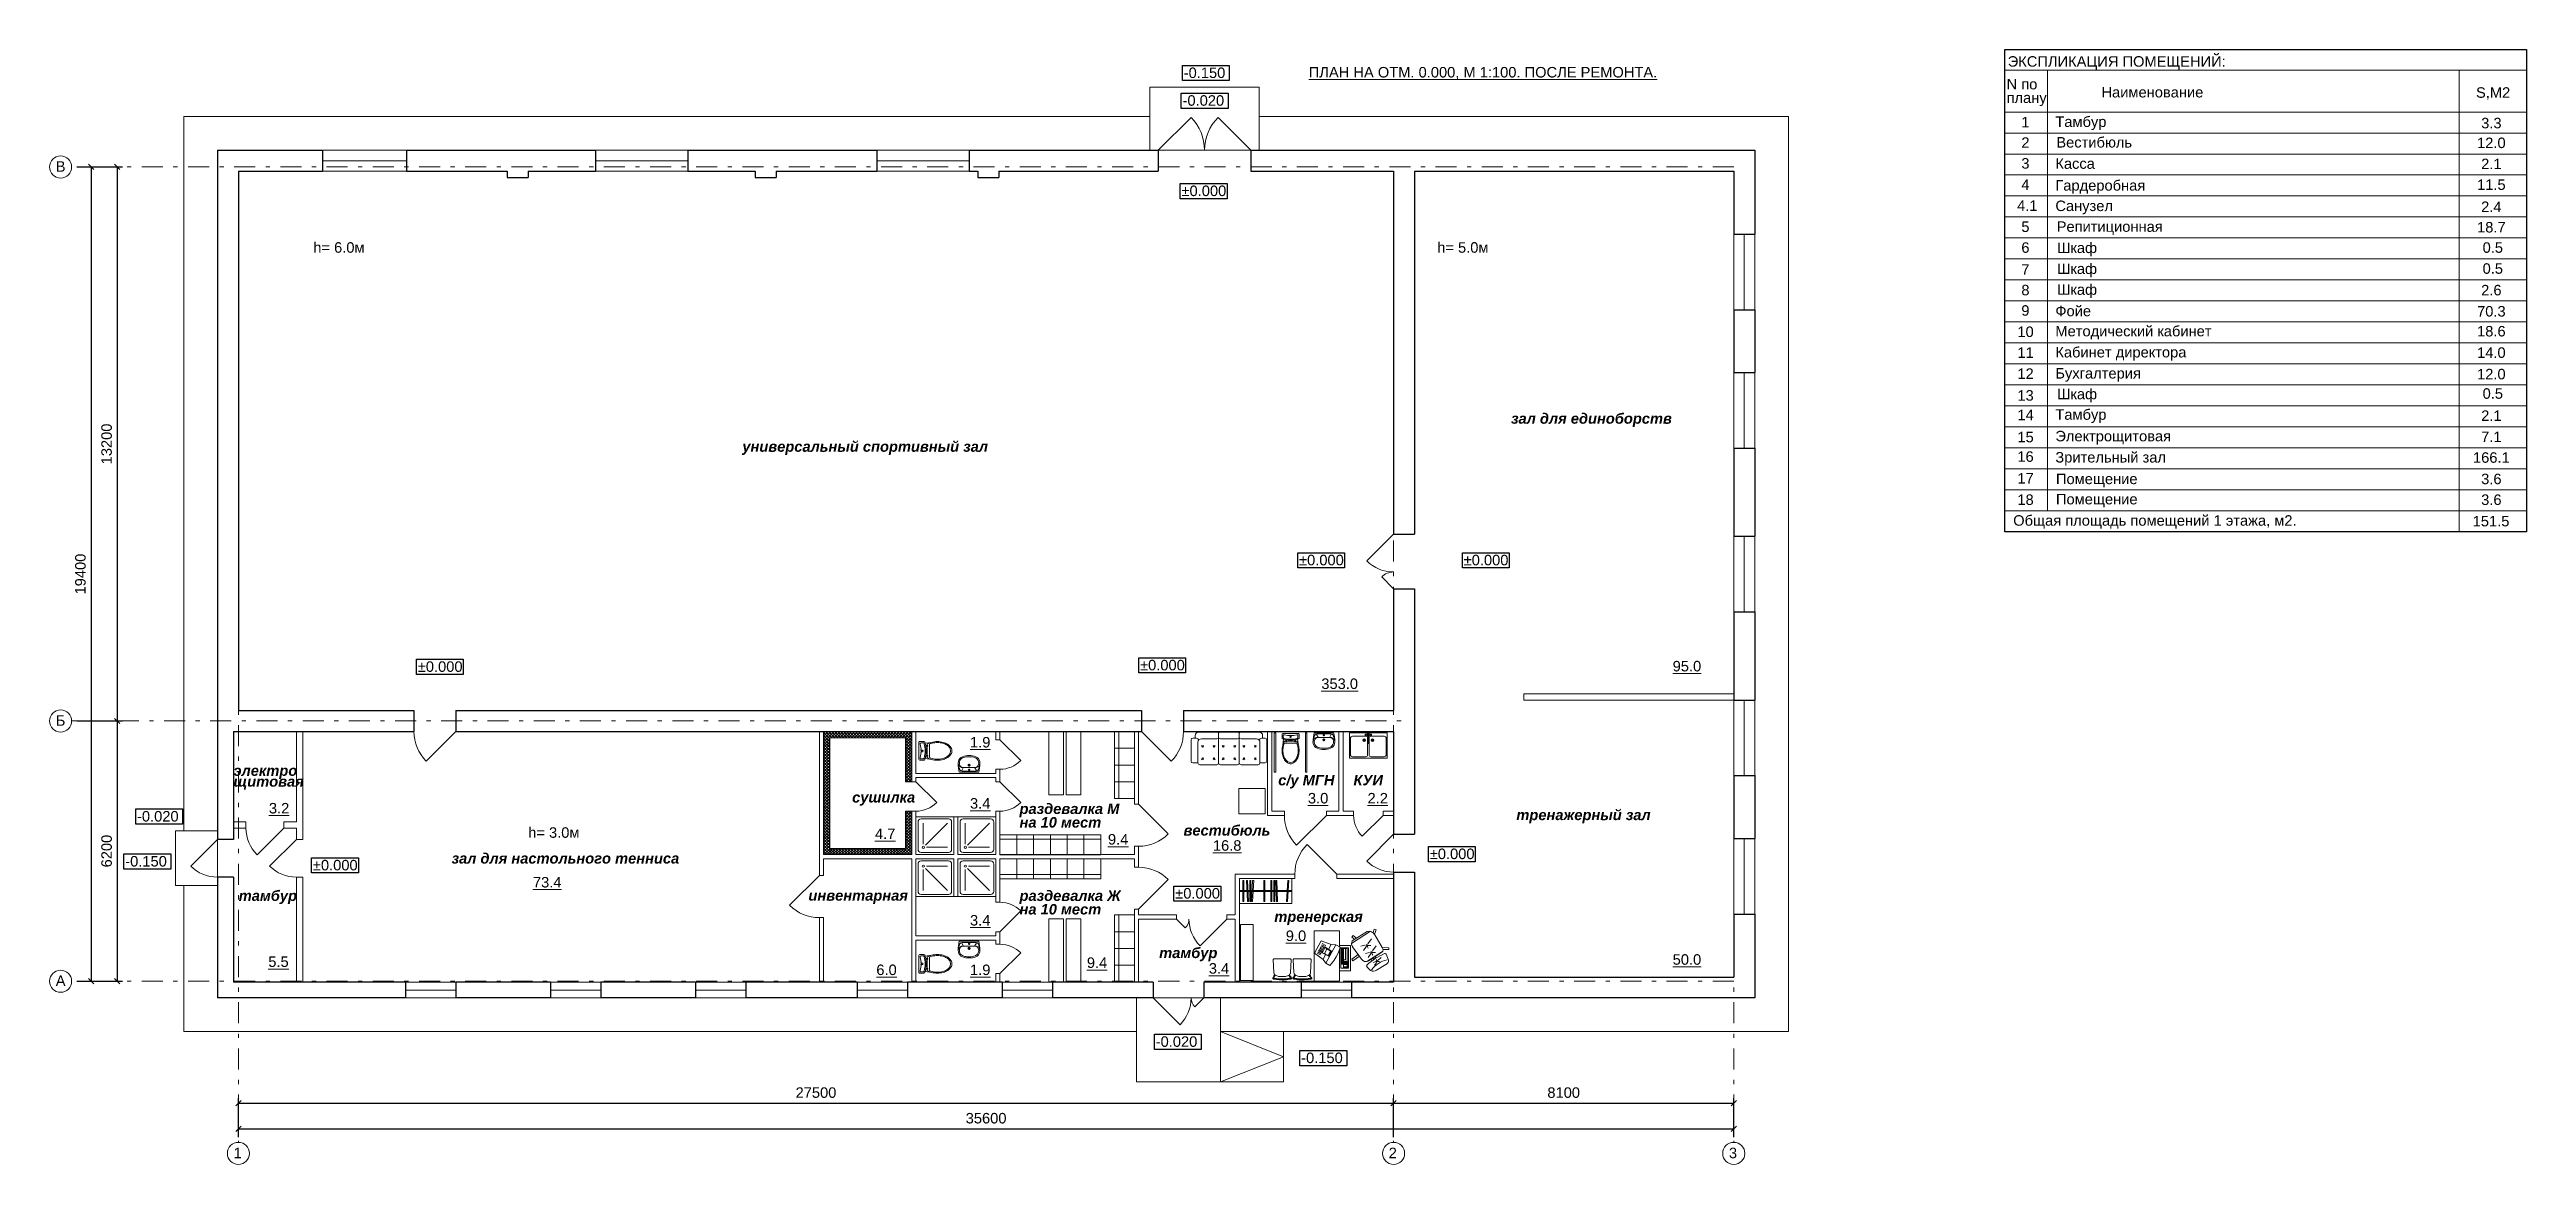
# Model space of a CAD drawing. Header units: metres. Extents: x 2 to 61, y 1.8 to 28.3.
import ezdxf
from ezdxf.enums import TextEntityAlignment as Align

# ---------------------------------------------------------------- set-up
doc = ezdxf.new("R2010")
doc.units = ezdxf.units.M
doc.header["$MEASUREMENT"] = 0
doc.linetypes.add('( Dashdot )', pattern=[1.001, 0.5, -0.25, 0.001, -0.25])
doc.layers.get('Defpoints').update_dxf_attribs({"lineweight": 0})
doc.layers.add('YOLO_TABLE', color=1, linetype='Continuous')
doc.styles.add('GOST 2.304', font='CS_Gost2304.shx')
doc.styles.get("Standard").update_dxf_attribs({"font": 'CS_Gost2304.shx'})
doc.styles.add('Style-Arial', font='arial.ttf')
doc.styles.add('Style-Arial IF', font='arialbi.ttf')
doc.dimstyles.get("Standard").update_dxf_attribs({"dimtxt": 0.18, "dimasz": 0.18, "dimexe": 0.18, "dimexo": 0.0625, "dimgap": 0.09, "dimtad": 0, "dimtih": 1, "dimtoh": 1, "dimdec": 4, "dimzin": 0, "dimdsep": 46, "dimtxsty": 'Standard', "dimcen": 0.09, "dimadec": 0, "dimazin": 0, "dimtfac": 1, "dimtdec": 4, "dimtofl": 0, "dimtmove": 0, "dimatfit": 3, "dimfxl": 1, "dimtolj": 1, "dimtzin": 0, "dimarcsym": 0})

msp = doc.modelspace()

# ---------------------------------------------------------------- texts
at = {"color": 7, "linetype": 'Continuous', "lineweight": 13}
for s, style, p in [('-0.150', 'Style-Arial', (29.02847237, 27.8874404)), ('%%uПЛАН НА ОТМ. 0.000, М 1:100. ПОСЛЕ РЕМОНТА.%%U', 'Style-Arial', (32.00554732, 27.89999153)), ('-0.020', 'Style-Arial', (29.00101309, 27.22686606)), ('±0.000', 'Style-Arial', (28.9755702, 25.07434397)), ('зал для единоборств', 'Style-Arial IF', (36.82113607, 19.65012404)), ('универсальный спортивный зал', 'Style-Arial IF', (18.52121132, 18.98168098)), ('Помещение', 'Style-Arial', (49.79325951, 18.21071509)), ('Помещение', 'Style-Arial', (49.79325951, 17.72832303)), ('Общая площадь помещений 1 этажа, м2.', 'Style-Arial', (48.77569936, 17.22024346)), ('151.5', 'Style-Arial', (59.71452597, 17.20423773)), ('±0.000', 'Style-Arial', (31.77381255, 16.27702984)), ('±0.000', 'Style-Arial', (35.69299857, 16.27702984)), ('±0.000', 'Style-Arial', (10.79464034, 13.73867516)), ('±0.000', 'Style-Arial', (27.98871633, 13.77413126)), ('%%u95.0%%U', 'Style-Arial', (40.66874817, 13.74887057)), ('%%u353.0%%U', 'Style-Arial', (32.30445577, 13.3305353)), ('%%u1.9%%U', 'Style-Arial', (23.94078785, 11.93637748)), ('-0.020', 'Style-Arial', (4.11063639, 10.17199417)), ('%%u3.2%%U', 'Style-Arial', (7.25041135, 10.36419104)), ('%%u3.4%%U', 'Style-Arial', (23.94078785, 10.47960991)), ('%%u3.0%%U', 'Style-Arial', (31.98527954, 10.60276136)), ('%%u2.2%%U', 'Style-Arial', (33.40481665, 10.60276136)), ('тренажерный зал', 'Style-Arial IF', (36.94660021, 10.20525993)), ('%%u4.7%%U', 'Style-Arial', (21.67833658, 9.75283712)), ('%%u9.4%%U', 'Style-Arial', (27.22481167, 9.6230981)), ('вестибюль', 'Style-Arial IF', (29.02460201, 9.83715464)), ('%%u16.8%%U', 'Style-Arial', (29.72334037, 9.47598611)), ('-0.150', 'Style-Arial', (3.83048449, 9.10005006)), ('±0.000', 'Style-Arial', (8.29711984, 9.00810506)), ('зал для настольного тенниса', 'Style-Arial IF', (11.59970768, 9.17028081)), ('±0.000', 'Style-Arial', (34.88610733, 9.2773245)), ('тамбур', 'Style-Arial IF', (6.53201863, 8.28058063)), ('%%u73.4%%U', 'Style-Arial', (13.53605007, 8.60038219)), ('±0.000', 'Style-Arial', (28.82618946, 8.33623382)), ('%%u3.4%%U', 'Style-Arial', (23.94078785, 7.69461907)), ('тренерская', 'Style-Arial IF', (31.18497472, 7.78168991)), ('%%u9.0%%U', 'Style-Arial', (31.45865023, 7.32498189)), ('%%u5.5%%U', 'Style-Arial', (7.23568593, 6.70785414)), ('%%u6.0%%U', 'Style-Arial', (21.71111088, 6.51413501)), ('%%u1.9%%U', 'Style-Arial', (23.94078785, 6.51413501)), ('%%u9.4%%U', 'Style-Arial', (26.72295512, 6.6844463)), ('тамбур', 'Style-Arial IF', (28.44388229, 6.91868588)), ('%%u3.4%%U', 'Style-Arial', (29.62655375, 6.54809859)), ('%%u50.0%%U', 'Style-Arial', (40.66874817, 6.76012485)), ('-0.020', 'Style-Arial', (28.36197214, 4.8042004)), ('-0.150', 'Style-Arial', (31.82478236, 4.41668587))]:
    msp.add_text(s, height=0.25, dxfattribs=dict(at, style=style)).set_placement(p, align=Align.TOP_LEFT)
at = {"color": 7, "lineweight": 13, "style": 'Style-Arial'}
msp.add_text('ЭКСПЛИКАЦИЯ ПОМЕЩЕНИЙ:', height=0.25, dxfattribs=at).set_placement((51.24019588, 28.03235666), align=Align.MIDDLE_CENTER)
at = {"color": 7, "linetype": 'Continuous', "lineweight": 0, "style": 'Style-Arial'}
for s, p in [('1', (48.96957579, 26.71212994)), ('Тамбур', (49.77921102, 26.72096446)), ('2', (48.96957579, 26.22376819)), ('3', (48.96957579, 25.72829438)), ('Касса', (49.77921102, 25.7236329)), ('4', (48.96957579, 25.22215246)), ('Гардеробная', (49.77921102, 25.20437234)), ('4.1', (48.86835579, 24.72215246)), ('5', (48.96957579, 24.21956658)), ('Санузел', (49.77921102, 24.71678802)), ('h= 6.0м', (8.30669326, 23.72473461)), ('h= 5.0м', (35.06380857, 23.72473461)), ('6', (48.96957579, 23.72261109)), ('7', (48.96957579, 23.2010597)), ('8', (48.96957579, 22.70898468)), ('9', (48.96957579, 22.2235135)), ('Фойе', (49.77921102, 22.21136749)), ('10', (48.87558625, 21.71693488)), ('Методический кабинет', (49.77921102, 21.73208929)), ('Кабинет директора', (49.77921102, 21.2297297)), ('11', (48.87558625, 21.21951019)), ('12', (48.87558625, 20.71715059)), ('Бухгалтерия', (49.77921102, 20.7273701)), ('13', (48.87558625, 20.20001571)), ('14', (48.87558625, 19.73459432)), ('Тамбур', (49.77921102, 19.74480878)), ('15', (48.87558625, 19.20810945)), ('Электрощитовая', (49.77921102, 19.23005354)), ('16', (48.87558625, 18.74268806)), ('Зрительный зал', (49.77921102, 18.72609473)), ('17', (48.87558625, 18.22555318)), ('18', (48.87558625, 17.71580594)), ('h= 3.0м', (13.42329371, 9.78448497))]:
    msp.add_text(s, height=0.25, dxfattribs=at).set_placement(p, align=Align.TOP_LEFT)
at = {"color": 7, "linetype": 'Continuous', "lineweight": 13, "style": 'Style-Arial'}
for s, p in [('3.3', (60.15883452, 26.68841835)), ('12.0', (60.15883452, 26.21772007)), ('2.1', (60.15883452, 25.71536047)), ('11.5', (60.15883452, 25.2220664)), ('18.7', (60.15883452, 24.20705728)), ('2.4', (60.15883452, 24.69437775)), ('2.6', (60.15883452, 22.70828958)), ('70.3', (60.15883452, 22.20408307)), ('18.6', (60.15883452, 21.72942713)), ('14.0', (60.15883452, 21.21967989)), ('12.0', (60.15883452, 20.70762401)), ('2.1', (60.15883452, 19.7176801)), ('7.1', (60.15883452, 19.21347359)), ('166.1', (60.15883452, 18.71975489)), ('3.6', (60.15883452, 18.21000765)), ('3.6', (60.15883452, 17.71503569))]:
    msp.add_text(s, height=0.25, dxfattribs=at).set_placement(p, align=Align.TOP_CENTER)
at = {"color": 7, "linetype": 'Continuous', "lineweight": 30, "style": 'Style-Arial'}
for s, p in [('В', (2.17557923, 25.65428834)), ('Б', (2.17557923, 12.45428834)), ('А', (2.17557923, 6.25428834)), ('1', (6.40859409, 2.1503567)), ('2', (33.90859409, 2.1503567)), ('3', (42.00859409, 2.1503567))]:
    msp.add_text(s, height=0.25, dxfattribs=at).set_placement(p, align=Align.TOP_LEFT)
at = {"color": 7, "linetype": 'Continuous', "lineweight": 13, "char_height": 0.25}
for s, insert, attachment_point, line_spacing_factor, style in [('N по \\Pплану', (48.61795353, 27.29172707), 4, 0.776524, 'Style-Arial'), ('Наименование', (50.87702246, 27.2975635), 4, 0.6, 'Style-Arial'), ('\\fArial|b0|i0|c204204|p39;Вестибюль', (49.8022822, 26.23014368), 1, 0.72, 'GOST 2.304'), ('\\fArial|b0|i0|c204204|p39;Репитиционная', (49.8106265, 24.22234967), 1, 0.72, 'GOST 2.304'), ('\\fArial|b0|i0|c204204|p39;Шкаф', (49.81856375, 23.71664571), 1, 0.72, 'GOST 2.304'), ('\\fArial|b0|i0|c204204|p39;0.5', (59.95062542, 23.72257411), 1, 0.72, 'GOST 2.304'), ('\\fArial|b0|i0|c204204|p39;Шкаф', (49.81856375, 23.21741338), 1, 0.72, 'GOST 2.304'), ('\\fArial|b0|i0|c204204|p39;0.5', (59.95062542, 23.22279854), 1, 0.72, 'GOST 2.304'), ('\\fArial|b0|i0|c204204|p39;Шкаф', (49.81856375, 22.72198369), 1, 0.72, 'GOST 2.304'), ('\\fArial|b0|i0|c204204|p39;Шкаф', (49.81856375, 20.2331557), 1, 0.72, 'GOST 2.304'), ('\\fArial|b0|i0|c204204|p39;0.5', (59.95062542, 20.24526339), 1, 0.72, 'GOST 2.304'), ('\\fArial|b1|i1|c204204|p39;электро\\Pщитовая', (6.4072687, 11.26078007), 1, 0.621037, 'Style-Arial IF'), ('\\fArial|b1|i1|c204204|p39;с/у МГН', (31.27799564, 11.03358934), 1, 0.6, 'Style-Arial IF'), ('\\fArial|b1|i1|c204204|p39;КУИ', (33.0694122, 11.03358934), 1, 0.6, 'Style-Arial IF'), ('\\fArial|b1|i1|c204204|p39;сушилка', (21.13489717, 10.62464452), 1, 0.6, 'Style-Arial IF'), ('\\fArial|b1|i1|c204204|p39;раздевалка М\\Pна 10 мест', (25.11979183, 10.35132415), 1, 0.776524, 'Style-Arial IF'), ('\\fArial|b1|i1|c204204|p39;раздевалка Ж\\Pна 10 мест', (25.11979183, 8.28099609), 1, 0.776524, 'Style-Arial IF'), ('\\fArial|b1|i1|c204204|p39;инвентарная', (20.09437498, 8.28570967), 1, 0.6, 'Style-Arial IF')]:
    msp.add_mtext(s, dxfattribs=dict(at, insert=insert, attachment_point=attachment_point, line_spacing_factor=line_spacing_factor, style=style))
at = {"color": 7, "linetype": 'Continuous', "lineweight": 0, "insert": (60.20036115, 27.41656196), "char_height": 0.25, "attachment_point": 2, "line_spacing_factor": 0.6, "style": 'Style-Arial'}
msp.add_mtext('S,М2', dxfattribs=at)

# ---------------------------------------------------------------- blocks, each defined once
blk = doc.blocks.new('_Oblique')
at = {"color": 0, "linetype": 'ByBlock', "lineweight": -2}
blk.add_line((0.5, 0.5), (-0.5, -0.5), dxfattribs=at)
blk = doc.blocks.new('*D45')
at = {"color": 0, "linetype": 'Continuous', "lineweight": -2, "transparency": 16777216}
for p, q in [((2.68, 25.518), (3.141, 25.518)), ((3.016, 25.518), (3.016, 6.118)), ((2.68, 6.118), (3.141, 6.118))]:
    blk.add_line(p, q, dxfattribs=at)
at = {"layer": 'Defpoints', "color": 0, "linetype": 'Continuous', "lineweight": 30, "transparency": 16777216}
for p in [(2.555, 25.518), (2.555, 6.118), (3.016, 6.118)]:
    blk.add_point(p, dxfattribs=at)
at = {"color": 0, "linetype": 'Continuous', "lineweight": -2, "transparency": 16777216, "xscale": 0.125, "yscale": 0.125, "zscale": 0.125}
for p, rotation in [((3.016, 25.518), 90), ((3.016, 6.118), 270)]:
    blk.add_blockref('_Oblique', p, dxfattribs=dict(at, rotation=rotation))
at = {"color": 0, "linetype": 'Continuous', "lineweight": 0, "transparency": 16777216, "insert": (2.764, 15.818), "char_height": 0.25, "attachment_point": 5, "rotation": 90, "style": 'Style-Arial'}
blk.add_mtext('\\A1;19400', dxfattribs=at)
blk = doc.blocks.new('*D47')
at = {"color": 0, "linetype": 'Continuous', "lineweight": -2, "transparency": 16777216}
for p, q in [((2.68, 25.518), (3.765, 25.518)), ((3.64, 25.518), (3.64, 12.318)), ((2.68, 12.318), (3.765, 12.318))]:
    blk.add_line(p, q, dxfattribs=at)
at = {"layer": 'Defpoints', "color": 0, "linetype": 'Continuous', "lineweight": 30, "transparency": 16777216}
for p in [(2.555, 25.518), (2.555, 12.318), (3.64, 12.318)]:
    blk.add_point(p, dxfattribs=at)
at = {"color": 0, "linetype": 'Continuous', "lineweight": -2, "transparency": 16777216, "xscale": 0.125, "yscale": 0.125, "zscale": 0.125}
for p, rotation in [((3.64, 25.518), 90), ((3.64, 12.318), 270)]:
    blk.add_blockref('_Oblique', p, dxfattribs=dict(at, rotation=rotation))
at = {"color": 0, "linetype": 'Continuous', "lineweight": 0, "transparency": 16777216, "insert": (3.387, 18.918), "char_height": 0.25, "attachment_point": 5, "rotation": 90, "style": 'Style-Arial'}
blk.add_mtext('\\A1;13200', dxfattribs=at)
blk = doc.blocks.new('*D46')
at = {"color": 0, "linetype": 'Continuous', "lineweight": -2, "transparency": 16777216}
for p, q in [((2.68, 12.318), (3.765, 12.318)), ((3.64, 12.318), (3.64, 6.118)), ((2.68, 6.118), (3.765, 6.118))]:
    blk.add_line(p, q, dxfattribs=at)
at = {"layer": 'Defpoints', "color": 0, "linetype": 'Continuous', "lineweight": 30, "transparency": 16777216}
for p in [(2.555, 12.318), (2.555, 6.118), (3.64, 6.118)]:
    blk.add_point(p, dxfattribs=at)
at = {"color": 0, "linetype": 'Continuous', "lineweight": -2, "transparency": 16777216, "xscale": 0.125, "yscale": 0.125, "zscale": 0.125}
for p, rotation in [((3.64, 12.318), 90), ((3.64, 6.118), 270)]:
    blk.add_blockref('_Oblique', p, dxfattribs=dict(at, rotation=rotation))
at = {"color": 0, "linetype": 'Continuous', "lineweight": 0, "transparency": 16777216, "insert": (3.387, 9.218), "char_height": 0.25, "attachment_point": 5, "rotation": 90, "style": 'Style-Arial'}
blk.add_mtext('\\A1;6200', dxfattribs=at)
blk = doc.blocks.new('*D48')
at = {"color": 0, "linetype": 'Continuous', "lineweight": -2, "transparency": 16777216}
for p, q in [((6.524, 2.402), (6.524, 2.724)), ((6.524, 2.599), (42.124, 2.599)), ((42.124, 2.402), (42.124, 2.724))]:
    blk.add_line(p, q, dxfattribs=at)
at = {"layer": 'Defpoints', "color": 0, "linetype": 'Continuous', "lineweight": 30, "transparency": 16777216}
for p in [(42.124, 2.599), (6.524, 2.277), (42.124, 2.277)]:
    blk.add_point(p, dxfattribs=at)
at = {"color": 0, "linetype": 'Continuous', "lineweight": -2, "transparency": 16777216, "xscale": 0.125, "yscale": 0.125, "zscale": 0.125, "rotation": 180}
blk.add_blockref('_Oblique', (6.524, 2.599), dxfattribs=at)
at = {"color": 0, "linetype": 'Continuous', "lineweight": -2, "transparency": 16777216, "xscale": 0.125, "yscale": 0.125, "zscale": 0.125}
blk.add_blockref('_Oblique', (42.124, 2.599), dxfattribs=at)
at = {"color": 0, "linetype": 'Continuous', "lineweight": 0, "transparency": 16777216, "insert": (24.324, 2.852), "char_height": 0.25, "attachment_point": 5, "style": 'Style-Arial'}
blk.add_mtext('\\A1;35600', dxfattribs=at)
blk = doc.blocks.new('*D50')
at = {"color": 0, "linetype": 'Continuous', "lineweight": -2, "transparency": 16777216}
for p, q in [((6.524, 2.402), (6.524, 3.334)), ((6.524, 3.209), (34.024, 3.209)), ((34.024, 2.402), (34.024, 3.334))]:
    blk.add_line(p, q, dxfattribs=at)
at = {"layer": 'Defpoints', "color": 0, "linetype": 'Continuous', "lineweight": 30, "transparency": 16777216}
for p in [(34.024, 3.209), (6.524, 2.277), (34.024, 2.277)]:
    blk.add_point(p, dxfattribs=at)
at = {"color": 0, "linetype": 'Continuous', "lineweight": -2, "transparency": 16777216, "xscale": 0.125, "yscale": 0.125, "zscale": 0.125, "rotation": 180}
blk.add_blockref('_Oblique', (6.524, 3.209), dxfattribs=at)
at = {"color": 0, "linetype": 'Continuous', "lineweight": -2, "transparency": 16777216, "xscale": 0.125, "yscale": 0.125, "zscale": 0.125}
blk.add_blockref('_Oblique', (34.024, 3.209), dxfattribs=at)
at = {"color": 0, "linetype": 'Continuous', "lineweight": 0, "transparency": 16777216, "insert": (20.274, 3.462), "char_height": 0.25, "attachment_point": 5, "style": 'Style-Arial'}
blk.add_mtext('\\A1;27500', dxfattribs=at)
blk = doc.blocks.new('*D49')
at = {"color": 0, "linetype": 'Continuous', "lineweight": -2, "transparency": 16777216}
for p, q in [((34.024, 2.402), (34.024, 3.334)), ((34.024, 3.209), (42.124, 3.209)), ((42.124, 2.402), (42.124, 3.334))]:
    blk.add_line(p, q, dxfattribs=at)
at = {"layer": 'Defpoints', "color": 0, "linetype": 'Continuous', "lineweight": 30, "transparency": 16777216}
for p in [(42.124, 3.209), (34.024, 2.277), (42.124, 2.277)]:
    blk.add_point(p, dxfattribs=at)
at = {"color": 0, "linetype": 'Continuous', "lineweight": -2, "transparency": 16777216, "xscale": 0.125, "yscale": 0.125, "zscale": 0.125, "rotation": 180}
blk.add_blockref('_Oblique', (34.024, 3.209), dxfattribs=at)
at = {"color": 0, "linetype": 'Continuous', "lineweight": -2, "transparency": 16777216, "xscale": 0.125, "yscale": 0.125, "zscale": 0.125}
blk.add_blockref('_Oblique', (42.124, 3.209), dxfattribs=at)
at = {"color": 0, "linetype": 'Continuous', "lineweight": 0, "transparency": 16777216, "insert": (38.074, 3.462), "char_height": 0.25, "attachment_point": 5, "style": 'Style-Arial'}
blk.add_mtext('\\A1;8100', dxfattribs=at)
blk = doc.blocks.new('DUSH4_1')
at = {"color": 252, "linetype": 'Continuous', "lineweight": 13}
for p, q in [((90, 90), (0, 90)), ((0, 90), (0, 0)), ((5, 12.5), (5, 77.5)), ((12.5, 85), (77.5, 85)), ((17.5, 25), (17.5, 75)), ((22.8, 22.8), (75, 75)), ((85, 12.5), (85, 77.5)), ((90, 0), (90, 90)), ((0, 0), (90, 0)), ((12.5, 5), (77.5, 5)), ((25, 17.5), (75, 17.5))]:
    blk.add_line(p, q, dxfattribs=at)
for centre, radius, start, end in [((12.5, 77.5), 7.5, 90, 180), ((77.5, 77.5), 7.5, 0, 90), ((12.5, 12.5), 7.5, 180, 270), ((17.5, 17.5), 2.5, 0, 359.99999), ((77.5, 12.5), 7.5, 270, 0)]:
    blk.add_arc(centre, radius, start, end, dxfattribs=at)
blk = doc.blocks.new('ун3_2')
at = {"color": 252, "linetype": 'Continuous', "lineweight": 13}
for p, q in [((-0.26, 0.026), (-0.26, 0.142)), ((-0.239, 0.354), (-0.212, 0.175)), ((0.234, 0), (-0.234, 0)), ((-0.221, 0.062), (-0.221, 0.126)), ((0.187, 0.299), (-0.187, 0.299)), ((-0.148, 0.232), (-0.187, 0.232)), ((0.129, 0.232), (-0.128, 0.232)), ((0.187, 0.232), (0.149, 0.232)), ((0.239, 0.354), (0.212, 0.175)), ((0.221, 0.126), (0.221, 0.062)), ((0.26, 0.142), (0.26, 0.026))]:
    blk.add_line(p, q, dxfattribs=at)
at = {"color": 252, "linetype": 'Continuous', "lineweight": 13, "extrusion": (0, 0, -1), "flags": 128}
for points in [[(0.128, 0.255), (0.128, 0.206), (0.148, 0.206), (0.148, 0.255), (0.128, 0.255)], [(-0.129, 0.255), (-0.129, 0.206), (-0.149, 0.206), (-0.149, 0.255), (-0.129, 0.255)]]:
    blk.add_lwpolyline(points, close=True, dxfattribs=at)
at = {"color": 252, "linetype": 'Continuous', "lineweight": 13, "extrusion": (0, 0, -1)}
blk.add_circle((0, 0.099), 0.0222, dxfattribs=at)
at = {"color": 252, "linetype": 'Continuous', "lineweight": 13}
for centre, radius, start, end in [((0.192, 0.566), 0.446, 147.49221, 165.21334), ((0.172, 0.563), 0.4, 147.49221, 165.21334), ((0.074, 0.641), 0.306, 123.02347, 147.49221), ((0.067, 0.631), 0.275, 123.02347, 147.49221), ((0, 0.755), 0.17, 90, 123.02347), ((0, 0.733), 0.153, 90, 123.02347), ((0, 0.755), 0.17, 56.97653, 90), ((0, 0.733), 0.153, 56.97653, 90), ((-0.066, 0.631), 0.275, 32.50779, 56.97653), ((-0.074, 0.641), 0.306, 32.50779, 56.97653), ((-0.172, 0.563), 0.4, 14.78666, 32.50779), ((-0.192, 0.566), 0.446, 14.78666, 32.50779), ((0.379, 0.517), 0.639, 165.21334, 180), ((0.379, 0.517), 0.639, 180, 194.78666), ((-0.234, 0.142), 0.026, 106.9888, 180), ((-0.234, 0.026), 0.026, 180, 270), ((0, -0.624), 0.827, 73.0112, 106.9888), ((0.192, 0.467), 0.446, 194.78666, 211.85106), ((0.34, 0.519), 0.573, 165.21334, 180), ((0.34, 0.519), 0.573, 180, 194.78666), ((-0.195, 0.126), 0.026, 104.57561, 180), ((-0.195, 0.062), 0.026, 180, 287.34204), ((0.172, 0.475), 0.4, 194.78666, 206.09469), ((0, -0.624), 0.801, 75.42439, 104.57561), ((0, -0.562), 0.628, 72.65796, 107.34204), ((-0.172, 0.475), 0.4, 333.90531, 345.21334), ((-0.192, 0.467), 0.446, 328.14894, 345.21334), ((0.195, 0.062), 0.026, 252.65796, 0), ((0.195, 0.126), 0.026, 0, 75.42439), ((-0.34, 0.519), 0.573, 0, 14.78666), ((-0.34, 0.519), 0.573, 345.21334, 0), ((0.234, 0.026), 0.026, 270, 0), ((-0.379, 0.517), 0.639, 0, 14.78666), ((-0.379, 0.517), 0.639, 345.21334, 0), ((0.234, 0.142), 0.026, 0, 73.0112)]:
    blk.add_arc(centre, radius, start, end, dxfattribs=at)
at = {"color": 252, "linetype": 'Continuous', "lineweight": 13, "extrusion": (0, 0, -1), "insert": (0.046, 0.047), "char_height": 0.013, "width": 61.84848, "attachment_point": 9, "text_direction": (1, 0, 0)}
blk.add_mtext('\\Ftxt;Spais Shattl', dxfattribs=at)
blk = doc.blocks.new('ун3_3')
at = {"color": 252, "linetype": 'Continuous', "lineweight": 13}
for p, q in [((-0.26, 0.026), (-0.26, 0.142)), ((-0.239, 0.354), (-0.212, 0.175)), ((0.234, 0), (-0.234, 0)), ((-0.221, 0.062), (-0.221, 0.126)), ((0.187, 0.299), (-0.187, 0.299)), ((-0.148, 0.232), (-0.187, 0.232)), ((0.129, 0.232), (-0.128, 0.232)), ((0.187, 0.232), (0.149, 0.232)), ((0.239, 0.354), (0.212, 0.175)), ((0.221, 0.126), (0.221, 0.062)), ((0.26, 0.142), (0.26, 0.026))]:
    blk.add_line(p, q, dxfattribs=at)
at = {"color": 252, "linetype": 'Continuous', "lineweight": 13, "flags": 128}
for points in [[(-0.128, 0.255), (-0.128, 0.206), (-0.148, 0.206), (-0.148, 0.255), (-0.128, 0.255)], [(0.129, 0.255), (0.129, 0.206), (0.149, 0.206), (0.149, 0.255), (0.129, 0.255)]]:
    blk.add_lwpolyline(points, close=True, dxfattribs=at)
at = {"color": 252, "linetype": 'Continuous', "lineweight": 13}
blk.add_circle((0, 0.099), 0.0222, dxfattribs=at)
for centre, radius, start, end in [((0.192, 0.566), 0.446, 147.49221, 165.21334), ((0.172, 0.563), 0.4, 147.49221, 165.21334), ((0.074, 0.641), 0.306, 123.02347, 147.49221), ((0.067, 0.631), 0.275, 123.02347, 147.49221), ((0, 0.755), 0.17, 90, 123.02347), ((0, 0.733), 0.153, 90, 123.02347), ((0, 0.755), 0.17, 56.97653, 90), ((0, 0.733), 0.153, 56.97653, 90), ((-0.066, 0.631), 0.275, 32.50779, 56.97653), ((-0.074, 0.641), 0.306, 32.50779, 56.97653), ((-0.172, 0.563), 0.4, 14.78666, 32.50779), ((-0.192, 0.566), 0.446, 14.78666, 32.50779), ((0.379, 0.517), 0.639, 165.21334, 180), ((0.379, 0.517), 0.639, 180, 194.78666), ((-0.234, 0.142), 0.026, 106.9888, 180), ((-0.234, 0.026), 0.026, 180, 270), ((0, -0.624), 0.827, 73.0112, 106.9888), ((0.192, 0.467), 0.446, 194.78666, 211.85106), ((0.34, 0.519), 0.573, 165.21334, 180), ((0.34, 0.519), 0.573, 180, 194.78666), ((-0.195, 0.126), 0.026, 104.57561, 180), ((-0.195, 0.062), 0.026, 180, 287.34204), ((0.172, 0.475), 0.4, 194.78666, 206.09469), ((0, -0.624), 0.801, 75.42439, 104.57561), ((0, -0.562), 0.628, 72.65796, 107.34204), ((-0.172, 0.475), 0.4, 333.90531, 345.21334), ((-0.192, 0.467), 0.446, 328.14894, 345.21334), ((0.195, 0.062), 0.026, 252.65796, 0), ((0.195, 0.126), 0.026, 0, 75.42439), ((-0.34, 0.519), 0.573, 0, 14.78666), ((-0.34, 0.519), 0.573, 345.21334, 0), ((0.234, 0.026), 0.026, 270, 0), ((-0.379, 0.517), 0.639, 0, 14.78666), ((-0.379, 0.517), 0.639, 345.21334, 0), ((0.234, 0.142), 0.026, 0, 73.0112)]:
    blk.add_arc(centre, radius, start, end, dxfattribs=at)
at = {"color": 252, "linetype": 'Continuous', "lineweight": 13, "insert": (0.046, 0.047), "char_height": 0.013, "width": 61.84848, "attachment_point": 7, "rotation": 180}
blk.add_mtext('\\Ftxt;Spais Shattl', dxfattribs=at)
blk = doc.blocks.new('ум9')
at = {"color": 252, "linetype": 'Continuous', "lineweight": 13}
for p, q in [((0.317, 0), (-0.317, 0)), ((-0.237, -0.059), (-0.19, -0.143)), ((0.228, -0.039), (-0.228, -0.039)), ((0.185, -0.156), (-0.171, -0.156)), ((0.046, -0.234), (-0.046, -0.234)), ((0.035, -0.08), (-0.035, -0.08)), ((0, -0.115), (0, -0.045)), ((0, -0.189), (0, -0.28)), ((0.237, -0.059), (0.19, -0.143))]:
    blk.add_line(p, q, dxfattribs=at)
at = {"color": 252, "linetype": 'Continuous', "lineweight": 13, "extrusion": (0, 0, -1)}
for centre, radius in [((0, -0.234), 0.0351), ((0, -0.08), 0.0221), ((0, -0.234), 0.0221)]:
    blk.add_circle(centre, radius, dxfattribs=at)
at = {"color": 252, "linetype": 'Continuous', "lineweight": 13}
for centre, radius, start, end in [((1.163, -0.334), 1.518, 167.32064, 178.65249), ((-0.135, -0.304), 0.22, 178.31195, 234.10428), ((-0.355, -0.298), 0.00065, 358.31195, 358.65249), ((0.089, -0.267), 0.429, 154.59774, 180.33488), ((-0.317, -0.001), 0.00065, 90, 167.32064), ((-0.135, -0.303), 0.18, 141.05038, 245.27182), ((-0.228, -0.117), 0.078, 90, 154.59774), ((-0.135, -0.303), 0.193, 141.05038, 147.74931), ((-0.181, -0.302), 0.159, 98.71112, 129.94245), ((-0.181, -0.302), 0.146, 86.15482, 129.94245), ((-0.035, -0.093), 0.452, 239.6448, 267.53684), ((-0.035, -0.093), 0.413, 244.88977, 267.53684), ((0, 0.104), 0.65, 265.1692, 274.8308), ((0, 0.104), 0.611, 265.1692, 274.8308), ((0.035, -0.093), 0.413, 272.46316, 300.3552), ((0.035, -0.093), 0.452, 272.46316, 300.3552), ((0.181, -0.302), 0.146, 50.05755, 93.84518), ((0.181, -0.302), 0.159, 50.05755, 81.28888), ((0.135, -0.303), 0.18, 294.72818, 38.94962), ((0.228, -0.117), 0.078, 25.40226, 90), ((0.135, -0.304), 0.22, 305.89572, 1.68805), ((0.135, -0.303), 0.193, 32.25069, 38.94962), ((-0.089, -0.267), 0.429, 359.66512, 25.40226), ((0.317, -0.001), 0.00065, 12.67936, 90), ((-1.163, -0.334), 1.518, 1.34751, 12.67936), ((0.355, -0.298), 0.00065, 181.34751, 181.68805)]:
    blk.add_arc(centre, radius, start, end, dxfattribs=at)
blk = doc.blocks.new('A$C5C8F095F')
at = {"color": 0, "linetype": 'ByBlock', "lineweight": -2, "ltscale": 0.5}
for p, q in [((0, 4.73), (0, 0)), ((0, 4.73), (4, 4.73)), ((4, 1), (0, 1)), ((4, 0), (4, 4.73)), ((4, 0), (0, 0))]:
    blk.add_line(p, q, dxfattribs=at)
blk = doc.blocks.new('*U55')
at = {"color": 252, "linetype": 'Continuous', "lineweight": 13}
for p, q in [((-0.488, 0.14), (-0.503, 0.095)), ((-0.503, 0.095), (-0.42, 0.067)), ((-0.381, 0.103), (-0.488, 0.14)), ((-0.16, -0.443), (-0.449, 0.004)), ((-0.061, 0.288), (-0.365, 0.113)), ((-0.154, -0.054), (-0.269, 0.029)), ((-0.111, -0.062), (-0.115, 0.017)), ((0.015, 0.056), (-0.101, 0.139)), ((-0.059, 0.444), (-0.061, 0.288)), ((-0.012, 0.443), (-0.059, 0.444)), ((-0.013, 0.305), (-0.012, 0.443)), ((0.03, 0.293), (0.271, -0.08)), ((0.049, 0.281), (0.257, -0.041)), ((0.058, 0.048), (0.053, 0.127)), ((0.072, 0.02), (0.176, -0.049)), ((0.088, 0.374), (0.092, 0.382)), ((0.092, 0.382), (0.216, 0.43)), ((0.092, 0.047), (0.123, 0.06)), ((0.187, 0.141), (0.154, 0.119)), ((0.154, 0.119), (0.179, 0.08)), ((0.235, 0.188), (0.173, 0.259)), ((0.179, 0.08), (0.213, 0.101)), ((0.232, 0.074), (0.191, 0.061)), ((0.261, 0.033), (0.218, 0.02)), ((0.25, 0.158), (0.223, 0.153)), ((0.273, 0.193), (0.272, 0.223)), ((0.273, 0.142), (0.296, 0.074)), ((0.292, 0.156), (0.355, 0.099)), ((0.474, 0.151), (0.338, 0.369)), ((0.411, -0.067), (0.488, 0.009)), ((-0.22, -0.427), (-0.448, -0.072)), ((-0.285, -0.325), (-0.346, -0.407)), ((-0.346, -0.407), (-0.308, -0.435)), ((-0.308, -0.435), (-0.258, -0.367)), ((-0.116, -0.13), (-0.093, -0.223)), ((-0.097, -0.09), (0.008, -0.159)), ((0.213, -0.208), (-0.079, -0.418)), ((-0.077, -0.063), (-0.045, -0.05)), ((0.053, -0.02), (0.076, -0.113)), ((0.106, -0.285), (0.217, -0.441)), ((0.256, -0.414), (0.145, -0.257)), ((0.217, -0.441), (0.256, -0.414)), ((0.392, -0.077), (0.411, -0.067))]:
    blk.add_line(p, q, dxfattribs=at)
for centre in [(0.056, 0.03), (-0.112, -0.08)]:
    blk.add_circle(centre, 0.0185, dxfattribs=at)
for centre, radius, start, end in [((-0.291, -0.032), 0.162, 117.03351, 194.45268), ((-0.01, 0.221), 0.0843, 45.27801, 127.33663), ((0.105, 0.354), 0.0258, 130.38326, 211.41705), ((1.425, 0.912), 1.458, 203.04384, 222.61982), ((0.248, 0.341), 0.0942, 17.20637, 109.49007), ((0.837, 0.535), 0.621, 191.82853, 234.72228), ((0.373, 0.07), 0.13, 332.06791, 39.05976), ((-0.156, -0.316), 0.127, 240.06258, 307.2258), ((0.148, -0.102), 0.125, 301.43584, 29.03589), ((0.373, -0.058), 0.0276, 204.79373, 320.60955)]:
    blk.add_arc(centre, radius, start, end, dxfattribs=at)
blk.add_ellipse((0.261, 0.159), major_axis=(-0.0106, 0.0183), ratio=0.494061, dxfattribs=at)
blk = doc.blocks.new('*U56')
at = {"color": 252, "linetype": 'Continuous', "lineweight": 13}
for p, q in [((-0.36, 0.265), (-0.067, 0.427)), ((-0.268, 0.029), (-0.36, 0.265)), ((-0.25, 0.157), (-0.295, 0.24)), ((-0.268, 0.029), (-0.154, 0.092)), ((-0.264, -0.083), (-0.268, 0.029)), ((-0.221, 0.173), (-0.267, 0.255)), ((-0.264, -0.083), (0.176, 0.16)), ((-0.193, 0.188), (-0.239, 0.271)), ((-0.165, 0.204), (-0.21, 0.287)), ((-0.073, 0.247), (-0.205, 0.174)), ((-0.205, 0.174), (-0.111, 0.022)), ((-0.205, 0.174), (-0.164, 0.135)), ((-0.136, 0.22), (-0.182, 0.302)), ((-0.061, 0.191), (-0.164, 0.135)), ((-0.164, 0.135), (-0.115, 0.047)), ((-0.108, 0.235), (-0.154, 0.318)), ((-0.08, 0.251), (-0.125, 0.334)), ((-0.115, 0.047), (-0.013, 0.103)), ((-0.115, 0.047), (-0.111, 0.022)), ((-0.111, 0.022), (0.006, 0.087)), ((-0.051, 0.266), (-0.097, 0.349)), ((0.006, 0.087), (-0.073, 0.247)), ((-0.073, 0.247), (-0.061, 0.191)), ((-0.023, 0.282), (-0.068, 0.365)), ((0.084, 0.223), (-0.067, 0.427)), ((-0.013, 0.103), (-0.061, 0.191)), ((-0.03, 0.161), (0.084, 0.223)), ((0.006, 0.087), (-0.013, 0.103)), ((0.084, 0.223), (0.176, 0.16)), ((0.167, 0.004), (0.098, -0.045)), ((0.232, 0.057), (0.167, 0.004)), ((0.176, 0.16), (0.232, 0.057)), ((-0.264, -0.083), (-0.207, -0.185)), ((-0.127, -0.158), (-0.207, -0.185)), ((-0.19, -0.201), (-0.19, -0.38)), ((0.296, -0.201), (-0.19, -0.201)), ((0.296, -0.38), (-0.19, -0.38)), ((-0.179, -0.228), (0.194, -0.228)), ((-0.179, -0.248), (-0.179, -0.228)), ((0.194, -0.248), (-0.179, -0.248)), ((-0.179, -0.267), (-0.179, -0.349)), ((-0.179, -0.267), (0.137, -0.267)), ((-0.179, -0.31), (0.095, -0.31)), ((0.137, -0.349), (-0.179, -0.349)), ((-0.049, -0.126), (-0.127, -0.158)), ((0.026, -0.088), (-0.049, -0.126)), ((0.098, -0.045), (0.026, -0.088)), ((0.095, -0.267), (0.095, -0.31)), ((0.137, -0.349), (0.137, -0.267)), ((0.195, -0.266), (0.143, -0.266)), ((0.143, -0.37), (0.143, -0.266)), ((0.195, -0.287), (0.143, -0.287)), ((0.195, -0.308), (0.143, -0.308)), ((0.195, -0.37), (0.143, -0.37)), ((0.178, -0.328), (0.16, -0.328)), ((0.16, -0.349), (0.16, -0.328)), ((0.178, -0.349), (0.16, -0.349)), ((0.178, -0.349), (0.178, -0.328)), ((0.194, -0.228), (0.194, -0.248)), ((0.195, -0.266), (0.195, -0.37)), ((0.285, -0.266), (0.201, -0.266)), ((0.201, -0.266), (0.201, -0.349)), ((0.243, -0.349), (0.201, -0.349)), ((0.201, -0.349), (0.201, -0.37)), ((0.201, -0.37), (0.243, -0.37)), ((0.243, -0.37), (0.243, -0.349)), ((0.243, -0.37), (0.264, -0.37)), ((0.264, -0.266), (0.264, -0.37)), ((0.285, -0.287), (0.264, -0.287)), ((0.264, -0.328), (0.285, -0.328)), ((0.264, -0.37), (0.285, -0.37)), ((0.285, -0.37), (0.285, -0.266)), ((0.296, -0.38), (0.296, -0.201))]:
    blk.add_line(p, q, dxfattribs=at)
at = {"color": 252, "linetype": 'Continuous', "lineweight": 13, "extrusion": (0, 0, -1), "flags": 128}
for points in [[(0.161, -0.17), (-0.6, -0.17), (-0.6, 0.43), (0.6, 0.43), (0.6, -0.17), (0.215, -0.17)], [(0.247, -0.17), (0.247, -0.43), (-0.353, -0.43), (-0.353, -0.17)]]:
    blk.add_lwpolyline(points, dxfattribs=at)
blk = doc.blocks.new('A$C30FB53E0')
at = {"color": 0, "linetype": 'ByBlock', "lineweight": -2, "ltscale": 0.001}
for p, q in [((0, 0.000414), (0.000002, 0.000424)), ((0, 0.000036), (0, 0.000414)), ((0.000002, 0.000026), (0, 0.000036)), ((0.000002, 0.000424), (0.000007, 0.000432)), ((0.000007, 0.000018), (0.000002, 0.000026)), ((0.000007, 0.000432), (0.000015, 0.000437)), ((0.000015, 0.000013), (0.000007, 0.000018)), ((0.000015, 0.000437), (0.000025, 0.000439)), ((0.000025, 0.000011), (0.000015, 0.000013)), ((0.000025, 0.000439), (0.000326, 0.000424)), ((0.000326, 0.000026), (0.000025, 0.000011)), ((0.000326, 0.000424), (0.000341, 0.000422)), ((0.000341, 0.000028), (0.000326, 0.000026)), ((0.000341, 0.000422), (0.000355, 0.000417)), ((0.000355, 0.000033), (0.000341, 0.000028)), ((0.000355, 0.000417), (0.000368, 0.00041)), ((0.000368, 0.00004), (0.000355, 0.000033)), ((0.000368, 0.00041), (0.000384, 0.000399)), ((0.000379, 0.00005), (0.000368, 0.00004)), ((0.000389, 0.000061), (0.000379, 0.00005)), ((0.000399, 0.00037), (0.000384, 0.000399)), ((0.000384, 0.00005), (0.000385, 0.000056)), ((0.000386, 0.000044), (0.000384, 0.00005)), ((0.000385, 0.000056), (0.00039, 0.000061)), ((0.000386, 0.000402), (0.000389, 0.000408)), ((0.000386, 0.000396), (0.000386, 0.000402)), ((0.00039, 0.00039), (0.000386, 0.000396)), ((0.000386, 0.000044), (0.000409, 0.000029)), ((0.000389, 0.000408), (0.000409, 0.00042)), ((0.000399, 0.00008), (0.000389, 0.000061)), ((0.000396, 0.000388), (0.00039, 0.00039)), ((0.00039, 0.000061), (0.000396, 0.000062)), ((0.000402, 0.00039), (0.000396, 0.000388)), ((0.000396, 0.000062), (0.000402, 0.00006)), ((0.000399, 0.00037), (0.000408, 0.00035)), ((0.000408, 0.0001), (0.000399, 0.00008)), ((0.000408, 0.000394), (0.000402, 0.00039)), ((0.000408, 0.000055), (0.000402, 0.00006)), ((0.000414, 0.000398), (0.000408, 0.000394)), ((0.000408, 0.00035), (0.000416, 0.00033)), ((0.000416, 0.00012), (0.000408, 0.0001)), ((0.000408, 0.000055), (0.000434, 0.000041)), ((0.000409, 0.00042), (0.000422, 0.000428)), ((0.000409, 0.000029), (0.000422, 0.000022)), ((0.000414, 0.000398), (0.000415, 0.000399)), ((0.000415, 0.000399), (0.000423, 0.000402)), ((0.000416, 0.00033), (0.000421, 0.000309)), ((0.000421, 0.000141), (0.000416, 0.00012)), ((0.000421, 0.000309), (0.000424, 0.000287)), ((0.000424, 0.000163), (0.000421, 0.000141)), ((0.000422, 0.000428), (0.000438, 0.000437)), ((0.000422, 0.000022), (0.000438, 0.000013)), ((0.000423, 0.000402), (0.00043, 0.000406)), ((0.000424, 0.000287), (0.000425, 0.000266)), ((0.000425, 0.000184), (0.000424, 0.000163)), ((0.000425, 0.000266), (0.000425, 0.000184)), ((0.00043, 0.000406), (0.000434, 0.000409)), ((0.000434, 0.000409), (0.000449, 0.000419)), ((0.000434, 0.000041), (0.000449, 0.000031)), ((0.000438, 0.000437), (0.000456, 0.000447)), ((0.000438, 0.000013), (0.000456, 0.000003)), ((0.000449, 0.000419), (0.000463, 0.000429)), ((0.000449, 0.000031), (0.000463, 0.000021)), ((0.000457, 0.000448), (0.000456, 0.000447)), ((0.000457, 0.000002), (0.000456, 0.000003)), ((0.000457, 0.000448), (0.00046, 0.000449)), ((0.000457, 0.000002), (0.00046, 0.000001)), ((0.000464, 0.00045), (0.00046, 0.000449)), ((0.000464, 0), (0.00046, 0.000001)), ((0.000463, 0.000429), (0.000464, 0.000425)), ((0.000463, 0.000021), (0.000464, 0.000025)), ((0.000464, 0.00045), (0.000468, 0.000449)), ((0.000464, 0.000425), (0.000465, 0.000421)), ((0.000464, 0.000025), (0.000465, 0.000029)), ((0.000464, 0), (0.000468, 0.000001)), ((0.000465, 0.000421), (0.00047, 0.000391)), ((0.000465, 0.000029), (0.00047, 0.000059)), ((0.000471, 0.000448), (0.000468, 0.000449)), ((0.000468, 0.000001), (0.000471, 0.000002)), ((0.00047, 0.000391), (0.000473, 0.000361)), ((0.00047, 0.000059), (0.000473, 0.000089)), ((0.000471, 0.000448), (0.000477, 0.000443)), ((0.000471, 0.000002), (0.000476, 0.000006)), ((0.000473, 0.000361), (0.000476, 0.00033)), ((0.000473, 0.000089), (0.000476, 0.00012)), ((0.000476, 0.00033), (0.000478, 0.000298)), ((0.000476, 0.00012), (0.000478, 0.000152)), ((0.000476, 0.000006), (0.00048, 0.000012)), ((0.000477, 0.000443), (0.00048, 0.000438)), ((0.000478, 0.000298), (0.00048, 0.000267)), ((0.000478, 0.000152), (0.00048, 0.000183)), ((0.00048, 0.000438), (0.000483, 0.000432)), ((0.00048, 0.000267), (0.00048, 0.000235)), ((0.00048, 0.000215), (0.00048, 0.000235)), ((0.00048, 0.000183), (0.00048, 0.000215)), ((0.00048, 0.000012), (0.000483, 0.000018)), ((0.000483, 0.000432), (0.000485, 0.000425)), ((0.000483, 0.000018), (0.000485, 0.000025)), ((0.000485, 0.000425), (0.000489, 0.000394)), ((0.000485, 0.000025), (0.000489, 0.000056)), ((0.000489, 0.000394), (0.000493, 0.000363)), ((0.000489, 0.000056), (0.000493, 0.000087)), ((0.000493, 0.000363), (0.000496, 0.000331)), ((0.000493, 0.000087), (0.000496, 0.000119)), ((0.000496, 0.000331), (0.000498, 0.000299)), ((0.000496, 0.000119), (0.000498, 0.000151)), ((0.000498, 0.000299), (0.000499, 0.000267)), ((0.000498, 0.000151), (0.000499, 0.000183)), ((0.000499, 0.000267), (0.0005, 0.000235)), ((0.000499, 0.000183), (0.0005, 0.000215)), ((0.0005, 0.000215), (0.0005, 0.000235))]:
    blk.add_line(p, q, dxfattribs=at)
blk = doc.blocks.new('*U57')
at = {"color": 252, "linetype": 'Continuous', "lineweight": 13, "extrusion": (0, 0, -1), "flags": 128}
for points in [[(0.626, -0.3), (0.626, 0.3), (-0.626, 0.3), (-0.626, -0.3), (0.626, -0.3)], [(0.524, 0.251), (0.549, 0.25), (0.519, -0.25), (0.494, -0.248), (0.524, 0.251)], [(0.239, 0.249), (0.264, 0.25), (0.28, -0.25), (0.255, -0.251), (0.239, 0.249)], [(0.192, 0.25), (0.217, 0.25), (0.217, -0.25), (0.192, -0.25), (0.192, 0.25)], [(0.125, 0.25), (0.15, 0.25), (0.15, -0.25), (0.125, -0.25), (0.125, 0.25)], [(-0.043, 0.25), (-0.018, 0.25), (-0.018, -0.25), (-0.043, -0.25), (-0.043, 0.25)], [(-0.31, 0.251), (-0.285, 0.25), (-0.31, -0.25), (-0.335, -0.248), (-0.31, 0.251)], [(-0.378, 0.25), (-0.353, 0.25), (-0.353, -0.25), (-0.378, -0.25), (-0.378, 0.25)], [(-0.454, 0.249), (-0.429, 0.25), (-0.41, -0.25), (-0.435, -0.251), (-0.454, 0.249)], [(-0.545, 0.25), (-0.52, 0.25), (-0.52, -0.25), (-0.545, -0.25), (-0.545, 0.25)]]:
    blk.add_lwpolyline(points, close=True, dxfattribs=at)
for points in [[(-0.626, 0.01), (0.626, 0.01)], [(-0.626, -0.01), (0.626, -0.01)]]:
    blk.add_lwpolyline(points, dxfattribs=at)
blk = doc.blocks.new('A$C77D675ED')
at = {"color": 0, "linetype": 'ByBlock', "lineweight": -2, "ltscale": 0.001}
for p, q in [((0, 0.009), (0, 0)), ((0, 0.009), (0.006, 0.009)), ((0.0003, 0.00827), (0.0003, 0.00516)), ((0.0047, 0.00877), (0.0008, 0.00877)), ((0.0052, 0.00516), (0.0052, 0.00827)), ((0.006, 0.009), (0.006, 0)), ((0, 0), (0.006, 0)), ((0.0003, 0.00073), (0.0003, 0.00384)), ((0.0047, 0.00466), (0.0008, 0.00466)), ((0.0047, 0.00434), (0.0008, 0.00434)), ((0.0047, 0.00023), (0.0008, 0.00023)), ((0.00348, 0.00453), (0.00351, 0.00457)), ((0.00348, 0.00447), (0.00348, 0.00453)), ((0.00351, 0.00443), (0.00348, 0.00447)), ((0.00356, 0.00459), (0.00351, 0.00457)), ((0.00356, 0.00442), (0.00351, 0.00443)), ((0.00352, 0.00453), (0.00356, 0.00459)), ((0.00352, 0.00447), (0.00352, 0.00453)), ((0.00356, 0.00442), (0.00352, 0.00447)), ((0.00354, 0.00453), (0.00357, 0.00457)), ((0.00354, 0.00447), (0.00354, 0.00453)), ((0.00357, 0.00443), (0.00354, 0.00447)), ((0.00356, 0.00459), (0.00361, 0.00461)), ((0.00361, 0.0044), (0.00356, 0.00442)), ((0.00357, 0.00457), (0.00361, 0.00459)), ((0.00361, 0.00442), (0.00357, 0.00443)), ((0.00361, 0.00461), (0.00367, 0.00459)), ((0.00562, 0.00459), (0.00361, 0.00459)), ((0.00562, 0.00442), (0.00361, 0.00442)), ((0.00367, 0.00442), (0.00361, 0.0044)), ((0.00455, 0.0055), (0.00392, 0.0055)), ((0.00455, 0.0035), (0.00392, 0.0035)), ((0.00424, 0.00572), (0.00424, 0.00527)), ((0.00424, 0.00328), (0.00424, 0.00373)), ((0.0052, 0.00384), (0.0052, 0.00073)), ((0.00521, 0.00509), (0.00525, 0.00514)), ((0.00521, 0.00509), (0.00521, 0.00506)), ((0.00521, 0.00506), (0.00522, 0.00504)), ((0.0054, 0.00472), (0.00521, 0.00506)), ((0.0054, 0.00428), (0.00521, 0.00394)), ((0.00522, 0.00396), (0.00521, 0.00394)), ((0.00521, 0.00394), (0.00521, 0.00391)), ((0.00521, 0.00391), (0.00525, 0.00386)), ((0.00522, 0.00504), (0.00526, 0.00503)), ((0.00526, 0.00397), (0.00522, 0.00396)), ((0.00525, 0.00514), (0.00524, 0.00512)), ((0.00524, 0.00512), (0.00526, 0.0051)), ((0.00526, 0.0039), (0.00524, 0.00388)), ((0.00524, 0.00388), (0.00525, 0.00386)), ((0.00527, 0.00516), (0.00525, 0.00514)), ((0.00525, 0.00386), (0.00527, 0.00384)), ((0.00526, 0.0051), (0.00529, 0.00509)), ((0.00526, 0.00503), (0.00532, 0.00503)), ((0.00532, 0.00397), (0.00526, 0.00397)), ((0.00529, 0.00391), (0.00526, 0.0039)), ((0.00531, 0.00519), (0.00527, 0.00516)), ((0.00527, 0.00384), (0.00531, 0.00381)), ((0.00529, 0.00509), (0.00533, 0.00509)), ((0.00536, 0.00521), (0.00531, 0.00519)), ((0.00531, 0.00381), (0.00536, 0.00379)), ((0.00532, 0.00503), (0.00539, 0.00503)), ((0.00539, 0.00397), (0.00532, 0.00397)), ((0.00533, 0.00509), (0.00539, 0.0051)), ((0.00539, 0.0039), (0.00533, 0.00391)), ((0.00539, 0.00467), (0.00535, 0.00459)), ((0.00535, 0.00459), (0.00535, 0.00459)), ((0.00535, 0.00442), (0.00535, 0.00441)), ((0.00535, 0.00441), (0.00539, 0.00434)), ((0.00542, 0.00523), (0.00536, 0.00521)), ((0.00536, 0.00379), (0.00542, 0.00377)), ((0.00539, 0.0051), (0.00545, 0.00511)), ((0.00539, 0.00503), (0.00547, 0.00505)), ((0.00543, 0.0047), (0.00539, 0.00467)), ((0.00539, 0.00434), (0.00543, 0.0043)), ((0.00547, 0.00395), (0.00539, 0.00397)), ((0.00545, 0.00389), (0.00539, 0.0039)), ((0.0054, 0.00472), (0.00541, 0.00471)), ((0.00541, 0.00429), (0.0054, 0.00428)), ((0.00541, 0.00471), (0.00544, 0.0047)), ((0.00544, 0.0043), (0.00541, 0.00429)), ((0.00548, 0.00524), (0.00542, 0.00523)), ((0.00542, 0.00377), (0.00548, 0.00376)), ((0.00546, 0.00463), (0.00544, 0.0047)), ((0.00544, 0.0047), (0.00547, 0.0047)), ((0.00546, 0.00438), (0.00544, 0.0043)), ((0.00547, 0.0043), (0.00544, 0.0043)), ((0.00545, 0.00511), (0.00551, 0.00513)), ((0.00551, 0.00387), (0.00545, 0.00389)), ((0.00547, 0.00505), (0.00554, 0.00507)), ((0.00547, 0.0047), (0.00551, 0.0047)), ((0.00551, 0.0043), (0.00547, 0.0043)), ((0.00554, 0.00393), (0.00547, 0.00395)), ((0.00554, 0.00525), (0.00548, 0.00524)), ((0.00548, 0.00376), (0.00554, 0.00375)), ((0.00553, 0.00462), (0.0055, 0.00459)), ((0.0055, 0.00442), (0.00553, 0.00438)), ((0.00551, 0.00513), (0.00556, 0.00515)), ((0.00551, 0.0047), (0.00556, 0.00471)), ((0.00556, 0.00429), (0.00551, 0.0043)), ((0.00556, 0.00385), (0.00551, 0.00387)), ((0.00562, 0.00465), (0.00553, 0.00462)), ((0.00553, 0.00438), (0.00562, 0.00435)), ((0.00558, 0.00525), (0.00554, 0.00525)), ((0.00554, 0.00507), (0.00561, 0.0051)), ((0.00561, 0.0039), (0.00554, 0.00393)), ((0.00554, 0.00375), (0.00558, 0.00375)), ((0.00556, 0.00515), (0.0056, 0.00518)), ((0.00556, 0.00471), (0.0056, 0.00473)), ((0.0056, 0.00427), (0.00556, 0.00429)), ((0.0056, 0.00382), (0.00556, 0.00385)), ((0.00562, 0.0046), (0.00557, 0.00459)), ((0.00557, 0.00442), (0.00562, 0.0044)), ((0.00561, 0.00524), (0.00558, 0.00525)), ((0.00558, 0.00375), (0.00561, 0.00376)), ((0.0056, 0.00518), (0.00562, 0.0052)), ((0.0056, 0.00473), (0.00564, 0.00474)), ((0.00564, 0.00426), (0.0056, 0.00427)), ((0.00562, 0.0038), (0.0056, 0.00382)), ((0.00563, 0.00522), (0.00561, 0.00524)), ((0.00567, 0.00521), (0.00561, 0.00524)), ((0.00561, 0.0051), (0.00565, 0.00513)), ((0.00565, 0.00387), (0.00561, 0.0039)), ((0.00567, 0.00379), (0.00561, 0.00376)), ((0.00561, 0.00376), (0.00563, 0.00378)), ((0.00562, 0.0052), (0.00563, 0.00522)), ((0.0057, 0.00462), (0.00562, 0.00465)), ((0.00567, 0.00458), (0.00562, 0.0046)), ((0.00567, 0.00457), (0.00562, 0.00459)), ((0.00562, 0.00442), (0.00567, 0.00443)), ((0.00562, 0.0044), (0.00567, 0.00442)), ((0.00562, 0.00435), (0.0057, 0.00438)), ((0.00563, 0.00378), (0.00562, 0.0038)), ((0.00564, 0.00474), (0.00567, 0.00476)), ((0.00567, 0.00424), (0.00564, 0.00426)), ((0.00565, 0.00513), (0.00568, 0.00516)), ((0.00568, 0.00384), (0.00565, 0.00387)), ((0.00569, 0.00519), (0.00567, 0.00521)), ((0.00567, 0.00476), (0.00569, 0.00478)), ((0.00569, 0.00469), (0.00567, 0.00476)), ((0.00571, 0.00453), (0.00567, 0.00458)), ((0.0057, 0.00453), (0.00567, 0.00457)), ((0.00567, 0.00442), (0.00571, 0.00447)), ((0.00567, 0.00443), (0.0057, 0.00447)), ((0.00569, 0.00431), (0.00567, 0.00424)), ((0.00569, 0.00422), (0.00567, 0.00424)), ((0.00567, 0.00379), (0.00569, 0.00381)), ((0.00568, 0.00516), (0.00569, 0.00519)), ((0.0057, 0.00477), (0.00568, 0.00477)), ((0.00568, 0.00423), (0.0057, 0.00423)), ((0.00569, 0.00381), (0.00568, 0.00384)), ((0.00569, 0.0048), (0.00569, 0.00519)), ((0.00569, 0.00478), (0.00569, 0.0048)), ((0.00569, 0.0042), (0.00569, 0.00422)), ((0.00569, 0.0042), (0.00569, 0.00381)), ((0.00578, 0.00473), (0.0057, 0.00477)), ((0.00576, 0.00455), (0.0057, 0.00462)), ((0.0057, 0.00447), (0.0057, 0.00453)), ((0.0057, 0.00438), (0.00576, 0.00445)), ((0.0057, 0.00423), (0.00578, 0.00427)), ((0.00571, 0.00447), (0.00571, 0.00453)), ((0.00576, 0.00445), (0.00576, 0.00455)), ((0.00584, 0.00467), (0.00578, 0.00473)), ((0.00578, 0.00427), (0.00584, 0.00434)), ((0.00588, 0.00459), (0.00584, 0.00467)), ((0.00584, 0.00434), (0.00588, 0.00441)), ((0.0059, 0.0045), (0.00588, 0.00459)), ((0.00588, 0.00441), (0.0059, 0.0045))]:
    blk.add_line(p, q, dxfattribs=at)
for centre, radius in [((0.00424, 0.0055), 0.000317), ((0.00424, 0.0035), 0.000317), ((0.00424, 0.0055), 0.000226), ((0.00424, 0.0035), 0.000226)]:
    blk.add_circle(centre, radius, dxfattribs=at)
for centre, radius, start, end in [((0.0008, 0.00827), 0.0005, 90, 180), ((0.0047, 0.00827), 0.0005, 0, 90), ((0.0008, 0.00516), 0.0005, 180, 270), ((0.0008, 0.00384), 0.0005, 90, 180), ((0.0008, 0.00073), 0.0005, 180, 270), ((0.0047, 0.00516), 0.0005, 270, 0), ((0.0047, 0.00384), 0.0005, 0, 90), ((0.0047, 0.00073), 0.0005, 270, 0), ((0.00531, 0.00364), 0.000272, 85.14392, 94.85608)]:
    blk.add_arc(centre, radius, start, end, dxfattribs=at)
blk = doc.blocks.new('*U58')
at = {"color": 252, "linetype": 'Continuous', "lineweight": 13}
for p, q in [((0.085, 0.187), (0.225, 0.166)), ((0.128, 0.146), (0.128, -0.146)), ((0.18, 0.146), (0.18, 0.116)), ((0.18, 0.101), (0.18, -0.1)), ((0.251, 0.203), (0.341, 0.203)), ((0.263, 0.173), (0.313, 0.173)), ((0.361, 0.183), (0.361, -0.183)), ((0.085, -0.187), (0.225, -0.166)), ((0.18, -0.116), (0.18, -0.146)), ((0.341, -0.203), (0.251, -0.203)), ((0.313, -0.173), (0.263, -0.173))]:
    blk.add_line(p, q, dxfattribs=at)
at = {"color": 252, "linetype": 'Continuous', "lineweight": 13, "flags": 128}
for points in [[(0.163, 0.101), (0.201, 0.101), (0.201, 0.116), (0.163, 0.116), (0.163, 0.101)], [(0.163, -0.1), (0.201, -0.1), (0.201, -0.116), (0.163, -0.116), (0.163, -0.1)]]:
    blk.add_lwpolyline(points, close=True, dxfattribs=at)
at = {"color": 252, "linetype": 'Continuous', "lineweight": 13}
blk.add_circle((0.284, 0), 0.0173, dxfattribs=at)
for centre, radius, start, end in [((-0.228, 0), 0.133, 146.97653, 180), ((-0.228, 0), 0.133, 180, 213.02347), ((-0.139, -0.058), 0.239, 122.50779, 146.97653), ((-0.211, 0), 0.119, 146.97653, 180), ((-0.211, 0), 0.119, 180, 213.02347), ((-0.131, -0.052), 0.215, 122.50779, 146.97653), ((-0.081, -0.15), 0.348, 104.78666, 122.50779), ((-0.079, -0.134), 0.313, 104.78666, 122.50779), ((-0.042, -0.296), 0.499, 90, 104.78666), ((-0.044, -0.265), 0.448, 90, 104.78666), ((-0.044, -0.265), 0.448, 75.21334, 90), ((-0.042, -0.296), 0.499, 75.21334, 90), ((-0.01, -0.134), 0.313, 63.90531, 75.21334), ((-0.004, -0.15), 0.348, 58.14894, 75.21334), ((0.849, 0), 0.646, 163.0112, 196.9888), ((0.849, 0), 0.626, 165.42439, 194.57561), ((0.251, 0.183), 0.0203, 90, 163.0112), ((0.263, 0.152), 0.0203, 90, 165.42439), ((0.801, 0), 0.491, 162.65796, 197.34204), ((0.313, 0.152), 0.0203, 342.65796, 90), ((0.341, 0.183), 0.0203, 0, 90), ((-0.139, 0.058), 0.239, 213.02347, 237.49221), ((-0.131, 0.052), 0.215, 213.02347, 237.49221), ((-0.081, 0.15), 0.348, 237.49221, 255.21334), ((-0.079, 0.135), 0.313, 237.49221, 255.21334), ((-0.042, 0.296), 0.499, 255.21334, 270), ((-0.044, 0.266), 0.448, 255.21334, 270), ((-0.044, 0.266), 0.448, 270, 284.78666), ((-0.042, 0.296), 0.499, 270, 284.78666), ((-0.01, 0.135), 0.313, 284.78666, 296.09469), ((-0.004, 0.15), 0.348, 284.78666, 301.85106), ((0.251, -0.183), 0.0203, 196.9888, 270), ((0.263, -0.152), 0.0203, 194.57561, 270), ((0.313, -0.152), 0.0203, 270, 17.34204), ((0.341, -0.183), 0.0203, 270, 0)]:
    blk.add_arc(centre, radius, start, end, dxfattribs=at)
at = {"color": 252, "linetype": 'Continuous', "lineweight": 13, "insert": (0.324, 0.036), "char_height": 0.01016, "width": 48.31913, "attachment_point": 3, "rotation": 90}
blk.add_mtext('\\Ftxt;Spais Shattl', dxfattribs=at)
blk = doc.blocks.new('*U59')
at = {"color": 252, "linetype": 'Continuous', "lineweight": 13}
for p, q in [((-0.9, -0.425), (-0.9, 0.175)), ((-0.8, 0.275), (-0.6, 0.275)), ((-0.738, 0.03), (-0.796, 0.087)), ((-0.792, 0.033), (-0.743, 0.082)), ((-0.6, 0.275), (-0.35, 0.275)), ((-0.462, 0.03), (-0.405, 0.087)), ((-0.408, 0.033), (-0.457, 0.082)), ((-0.3, -0.425), (-0.3, 0.425)), ((-0.25, 0.275), (0, 0.275)), ((-0.138, 0.03), (-0.196, 0.087)), ((-0.192, 0.033), (-0.143, 0.082)), ((0.25, 0.275), (0, 0.275)), ((0.138, 0.03), (0.195, 0.087)), ((0.192, 0.033), (0.143, 0.082)), ((0.3, -0.425), (0.3, 0.425)), ((0.6, 0.275), (0.35, 0.275)), ((0.462, 0.03), (0.404, 0.087)), ((0.408, 0.033), (0.457, 0.082)), ((0.8, 0.275), (0.6, 0.275)), ((0.738, 0.03), (0.795, 0.087)), ((0.792, 0.033), (0.743, 0.082)), ((0.9, -0.425), (0.9, 0.175)), ((-0.738, -0.276), (-0.796, -0.333)), ((-0.792, -0.279), (-0.743, -0.328)), ((-0.462, -0.276), (-0.405, -0.333)), ((-0.408, -0.279), (-0.457, -0.328)), ((-0.138, -0.276), (-0.196, -0.333)), ((-0.192, -0.279), (-0.143, -0.328)), ((0.138, -0.276), (0.195, -0.333)), ((0.192, -0.279), (0.143, -0.328)), ((0.462, -0.276), (0.404, -0.333)), ((0.408, -0.279), (0.457, -0.328)), ((0.738, -0.276), (0.795, -0.333)), ((0.792, -0.279), (0.743, -0.328))]:
    blk.add_line(p, q, dxfattribs=at)
at = {"color": 252, "linetype": 'Continuous', "lineweight": 13, "flags": 128}
for points in [[(-1.1, -0.375), (-1.1, 0.25)], [(-1.05, 0.3), (-0.987, 0.3)], [(-0.978, 0.3), (-0.978, 0.375)], [(-0.878, 0.475), (-0.6, 0.475), (-0.35, 0.475)], [(-0.25, 0.475), (0, 0.475), (0.25, 0.475)], [(0.35, 0.475), (0.878, 0.475)], [(0.978, 0.375), (0.978, 0.3)], [(0.987, 0.3), (1.05, 0.3)], [(1.1, 0.25), (1.1, -0.375)], [(-0.9, -0.425), (-1.05, -0.425)], [(-0.35, -0.475), (-0.6, -0.475), (-0.85, -0.475)], [(-0.302, -0.438), (-0.298, -0.438)], [(0.25, -0.475), (0, -0.475), (-0.25, -0.475)], [(0.298, -0.438), (0.302, -0.438)], [(0.85, -0.475), (0.6, -0.475), (0.35, -0.475)], [(1.05, -0.425), (0.9, -0.425)]]:
    blk.add_lwpolyline(points, dxfattribs=at)
for points in [[(-0.871, 0.246), (-0.881, 0.256, 0.182824), (-0.978, 0.3)], [(0.978, 0.3, 0.182824), (0.881, 0.256), (0.871, 0.246)]]:
    blk.add_lwpolyline(points, format="xyb", dxfattribs=at)
at = {"color": 252, "linetype": 'Continuous', "lineweight": 13, "extrusion": (0, 0, -1)}
for centre, radius, start, end in [((1.05, 0.25), 0.05, 0, 90), ((0.987, 0.15), 0.15, 90, 93.55755), ((0.878, 0.375), 0.1, 0, 90), ((0.35, 0.425), 0.05, 90, 180), ((0.25, 0.425), 0.05, 0, 90), ((-0.25, 0.425), 0.05, 90, 180), ((-0.35, 0.425), 0.05, 0, 90), ((-0.878, 0.375), 0.1, 90, 180), ((-0.987, 0.15), 0.15, 86.44245, 90), ((-1.05, 0.25), 0.05, 90, 180), ((1.05, -0.375), 0.05, 270, 0), ((0.85, -0.425), 0.05, 270, 0), ((0.35, -0.425), 0.05, 180, 270), ((0.25, -0.425), 0.05, 270, 0), ((-0.25, -0.425), 0.05, 180, 270), ((-0.35, -0.425), 0.05, 270, 0), ((-0.85, -0.425), 0.05, 180, 270), ((-1.05, -0.375), 0.05, 180, 270)]:
    blk.add_arc(centre, radius, start, end, dxfattribs=at)
at = {"color": 252, "linetype": 'Continuous', "lineweight": 13}
for centre, radius, start, end in [((-0.8, 0.175), 0.1, 90, 180), ((-0.8, 0.175), 0.1, 90, 180), ((-0.35, 0.325), 0.05, 270, 0), ((-0.25, 0.325), 0.05, 180, 270), ((0.25, 0.325), 0.05, 270, 0), ((0.35, 0.325), 0.05, 180, 270), ((0.8, 0.175), 0.1, 0, 90), ((0.8, 0.175), 0.1, 0, 90), ((0.85, -0.425), 0.05, 270, 0), ((0.85, -0.425), 0.05, 270, 0)]:
    blk.add_arc(centre, radius, start, end, dxfattribs=at)

# ---------------------------------------------------------------- dimensions: what is measured, and where the dimension line sits
at = {"color": 5, "linetype": 'Continuous', "lineweight": 0}
for base, p1, p2, picture, middle in [((3.01618296, 6.11757519), (2.55458789, 25.51757519), (2.55458789, 6.11757519), '*D45', (2.76353971, 15.81757519)), ((3.63977893, 12.31757519), (2.55458789, 25.51757519), (2.55458789, 12.31757519), '*D47', (3.38705042, 18.91757519)), ((3.63977893, 6.11757519), (2.55458789, 12.31757519), (2.55458789, 6.11757519), '*D46', (3.38713568, 9.21757519))]:
    dim = msp.add_linear_dim(base=base, p1=p1, p2=p2, angle=270, dimstyle='Standard', override={"dimtxt": 0.25, "dimasz": 0.125, "dimexe": 0.125, "dimexo": 0.125, "dimgap": 0.125, "dimtad": 1, "dimtih": 0, "dimtoh": 0, "dimlfac": 1000, "dimzin": 11, "dimtxsty": 'Style-Arial', "dimblk": 'Oblique', "dimfrac": 2, "dimtzin": 11}, dxfattribs=at)
    dim.commit()
    dim.dimension.update_dxf_attribs({"geometry": picture, "text_midpoint": middle})
for base, p1, p2, picture, middle in [((34.0242473, 3.20892709), (6.5242473, 2.276999), (34.0242473, 2.276999), '*D50', (20.2742473, 3.46157034)), ((42.1242473, 3.20892709), (34.0242473, 2.276999), (42.1242473, 2.276999), '*D49', (38.0742473, 3.46157034)), ((42.1242473, 2.59906265), (6.5242473, 2.276999), (42.1242473, 2.276999), '*D48', (24.3242473, 2.85179117))]:
    dim = msp.add_linear_dim(base=base, p1=p1, p2=p2, dimstyle='Standard', override={"dimtxt": 0.25, "dimasz": 0.125, "dimexe": 0.125, "dimexo": 0.125, "dimgap": 0.125, "dimtad": 1, "dimtih": 0, "dimtoh": 0, "dimlfac": 1000, "dimzin": 11, "dimtxsty": 'Style-Arial', "dimblk": 'Oblique', "dimfrac": 2, "dimtzin": 11}, dxfattribs=at)
    dim.commit()
    dim.dimension.update_dxf_attribs({"geometry": picture, "text_midpoint": middle})

# ---------------------------------------------------------------- hatches: boundary and pattern name
at = {"linetype": 'Continuous', "lineweight": 0}
h = msp.add_hatch(dxfattribs=at)
h.set_pattern_fill('CROSSHATCH', style=0, pattern_type=2)
h.set_pattern_definition([(45, (21.028377, 9.207747), (-0.03535534, 0.03535534), []), (315, (21.028377, 9.207747), (0.03535534, 0.03535534), [])])
h.paths.add_polyline_path([(22.4042473, 10.95757519), (22.4042473, 10.86757519), (22.5542473, 10.86757519), (22.5542473, 12.06757519), (20.4542473, 12.06757519), (20.4542473, 9.13257519), (22.5542473, 9.13257519), (22.5542473, 10.16757519), (22.4042473, 10.16757519), (22.4042473, 9.28257519), (20.9642473, 9.28257519), (20.6042473, 9.28257519), (20.6042473, 11.31757519), (20.6042473, 11.91757519), (22.4042473, 11.91757519), (22.4042473, 11.31757519)])

# ---------------------------------------------------------------- linework, layer by layer
at = {"color": 7, "linetype": 'Continuous', "lineweight": 13}
for p, q in [((48.58001954, 27.82663839), (60.9944676, 27.82663839)), ((48.58001954, 27.82663839), (48.58001954, 16.82663839)), ((49.59348457, 27.82663839), (49.59348457, 17.32663839)), ((59.39548395, 27.82663839), (59.39548395, 16.82663839)), ((60.9944676, 27.82663839), (60.9944676, 16.82663839)), ((28.4242473, 25.91757519), (29.20206476, 26.69539265)), ((30.6242473, 25.91757519), (29.84642984, 26.69539265)), ((48.58001954, 26.82663839), (60.9944676, 26.82663839)), ((48.58001954, 17.32663839), (60.9944676, 17.32663839)), ((34.0242473, 16.76757519), (33.3878512, 16.13117908)), ((48.58001954, 16.82663839), (60.9944676, 16.82663839)), ((34.0242473, 15.46757519), (33.74140459, 15.7504179)), ((42.1242473, 12.96757519), (37.1242473, 12.96757519)), ((37.1242473, 12.96757519), (37.1242473, 12.81757519)), ((42.1242473, 12.81757519), (37.1242473, 12.81757519)), ((8.0542473, 12.06757519), (8.0542473, 9.49757519)), ((11.7042473, 12.06757519), (10.99714052, 11.36046841)), ((20.3542473, 12.06757519), (20.3542473, 8.63257519)), ((20.4542473, 9.13257519), (20.4542473, 12.06757519)), ((20.6042473, 11.91757519), (22.4042473, 11.91757519)), ((20.6042473, 9.28257519), (20.6042473, 11.91757519)), ((22.4042473, 10.86757519), (22.4042473, 11.91757519)), ((22.5542473, 10.86757519), (22.5542473, 12.06757519)), ((22.6542473, 11.06757519), (22.6542473, 12.06757519)), ((24.5542473, 11.86757519), (24.5542473, 12.06757519)), ((24.5542473, 11.86757519), (24.6542473, 11.86757519)), ((24.6542473, 11.86757519), (24.6542473, 12.06757519)), ((24.6542473, 11.86757519), (25.14922205, 11.37260044)), ((27.85424731, 10.33257519), (27.85424731, 12.06757519)), ((27.95424731, 10.33257519), (27.95424731, 12.06757519)), ((28.0242473, 12.06757519), (28.73135409, 11.36046841)), ((29.72424731, 12.06757519), (30.62424731, 12.06757519)), ((31.0242473, 12.06757519), (31.0242473, 10.06757519)), ((31.1242473, 12.06757519), (31.1242473, 10.16757519)), ((32.7242473, 12.06757519), (32.7242473, 10.16757519)), ((22.6542473, 10.86757519), (22.4042473, 10.86757519)), ((24.5542473, 11.06757519), (22.6542473, 11.06757519)), ((24.5542473, 10.96757519), (22.6542473, 10.96757519)), ((22.6542473, 10.86757519), (22.6542473, 10.96757519)), ((22.6542473, 10.86757519), (23.14922205, 10.37260044)), ((24.5542473, 11.06757519), (24.5542473, 11.16757519)), ((24.5542473, 11.16757519), (24.6542473, 11.16757519)), ((24.5542473, 10.86757519), (24.5542473, 10.96757519)), ((24.5542473, 10.86757519), (24.6542473, 10.86757519)), ((24.6542473, 10.86757519), (24.6542473, 11.16757519)), ((24.6542473, 10.86757519), (25.14922205, 10.37260044)), ((22.4042473, 9.28257519), (22.4042473, 10.16757519)), ((22.6542473, 10.16757519), (22.4042473, 10.16757519)), ((22.5542473, 9.13257519), (22.5542473, 10.16757519)), ((22.6542473, 9.13257519), (22.6542473, 10.16757519)), ((23.5542473, 9.13257519), (23.5542473, 10.03257519)), ((23.6542473, 10.03257519), (23.5542473, 10.03257519)), ((23.6542473, 9.13257519), (23.6542473, 10.03257519)), ((24.5542473, 9.13257519), (24.5542473, 10.16757519)), ((24.5542473, 10.16757519), (24.6542473, 10.16757519)), ((24.6542473, 9.13257519), (24.6542473, 10.16757519)), ((27.95424731, 10.33257519), (27.85424731, 10.33257519)), ((27.95424731, 10.33257519), (28.66135409, 9.62546841)), ((31.4242473, 10.06757519), (31.0242473, 10.06757519)), ((31.4242473, 10.16757519), (31.1242473, 10.16757519)), ((31.4242473, 10.06757519), (31.4242473, 10.16757519)), ((32.4242473, 10.06757519), (31.71714052, 9.36046841)), ((32.7242473, 10.16757519), (32.4242473, 10.16757519)), ((32.4242473, 10.06757519), (32.4242473, 10.16757519)), ((33.0742473, 10.06757519), (32.4242473, 10.06757519)), ((33.0742473, 10.16757519), (32.8242473, 10.16757519)), ((33.0742473, 10.16757519), (33.0742473, 10.06757519)), ((33.7742473, 10.06757519), (33.27927256, 9.57260044)), ((34.0242473, 10.16757519), (33.7742473, 10.16757519)), ((33.7742473, 10.16757519), (33.7742473, 10.06757519)), ((34.0242473, 10.06757519), (33.7742473, 10.06757519)), ((6.0242473, 9.49757519), (5.3878512, 8.86117908)), ((7.6042473, 9.76757519), (6.9678512, 9.13117908)), ((7.9042473, 9.49757519), (7.2678512, 8.86117908)), ((7.9042473, 9.76757519), (7.9042473, 9.49757519)), ((7.9042473, 9.49757519), (8.0542473, 9.49757519)), ((34.0242473, 9.61757519), (33.3878512, 8.98117908)), ((22.5542473, 9.13257519), (20.4542473, 9.13257519)), ((22.5542473, 9.03257519), (20.4542473, 9.03257519)), ((20.4542473, 9.03257519), (20.4542473, 8.63257519)), ((22.4042473, 9.28257519), (20.6042473, 9.28257519)), ((22.5542473, 6.09757519), (22.5542473, 9.03257519)), ((23.5542473, 9.13257519), (22.6542473, 9.13257519)), ((22.6542473, 7.19757519), (22.6542473, 9.03257519)), ((23.5542473, 9.03257519), (22.6542473, 9.03257519)), ((23.5542473, 9.03257519), (23.5542473, 8.13257519)), ((24.5542473, 9.13257519), (23.6542473, 9.13257519)), ((23.6542473, 9.03257519), (23.6542473, 8.13257519)), ((24.5542473, 9.03257519), (23.6542473, 9.03257519)), ((24.5542473, 9.03257519), (24.5542473, 7.99757519)), ((27.85424731, 9.13257519), (24.6542473, 9.13257519)), ((27.85424731, 9.03257519), (24.6542473, 9.03257519)), ((24.6542473, 9.03257519), (24.6542473, 7.99757519)), ((27.85424731, 9.13257519), (27.85424731, 9.33257519)), ((27.95424731, 9.33257519), (27.85424731, 9.33257519)), ((27.85424731, 8.83257519), (27.85424731, 9.03257519)), ((27.95424731, 8.83257519), (27.95424731, 9.33257519)), ((32.6742473, 8.66757519), (31.96714053, 9.37468197)), ((7.9042473, 8.59757519), (8.0542473, 8.59757519)), ((7.9042473, 8.59757519), (7.9042473, 6.09757519)), ((8.0542473, 8.59757519), (8.0542473, 6.09757519)), ((20.3542473, 8.63257519), (19.64714052, 7.92546841)), ((20.3542473, 8.63257519), (20.4542473, 8.63257519)), ((27.95424731, 8.83257519), (27.85424731, 8.83257519)), ((27.95424731, 7.83257519), (28.66135409, 8.53968197)), ((30.25424731, 8.66757519), (30.25424731, 7.69757519)), ((31.67424731, 8.66757519), (30.25424731, 8.66757519)), ((30.35424731, 8.56757519), (30.35424731, 6.09757519)), ((31.67424731, 8.56757519), (30.35424731, 8.56757519)), ((31.67424731, 8.66757519), (31.67424731, 8.56757519)), ((34.0242473, 8.66757519), (32.6742473, 8.66757519)), ((32.6742473, 8.66757519), (32.6742473, 8.56757519)), ((34.0242473, 8.56757519), (32.6742473, 8.56757519)), ((23.6542473, 8.13257519), (23.5542473, 8.13257519)), ((24.5542473, 7.99757519), (24.6542473, 7.99757519)), ((24.6542473, 7.29757519), (25.14922205, 7.79254993)), ((27.95424731, 7.83257519), (27.85424731, 7.83257519)), ((27.85424731, 7.83257519), (27.85424731, 6.09757519)), ((27.95424731, 7.83257519), (27.95424731, 7.69757519)), ((28.85424731, 7.69757519), (27.95424731, 7.69757519)), ((28.85424731, 7.69757519), (28.85424731, 7.59757519)), ((30.25424731, 7.69757519), (30.05424731, 7.69757519)), ((30.05424731, 7.69757519), (30.05424731, 7.59757519)), ((20.3542473, 7.63257519), (20.4542473, 7.63257519)), ((20.3542473, 7.63257519), (20.3542473, 6.09757519)), ((20.4542473, 7.63257519), (20.4542473, 6.09757519)), ((24.5542473, 7.19757519), (22.6542473, 7.19757519)), ((22.6542473, 6.09757519), (22.6542473, 7.09757519)), ((24.5542473, 7.09757519), (22.6542473, 7.09757519)), ((24.5542473, 7.29757519), (24.6542473, 7.29757519)), ((24.5542473, 7.29757519), (24.5542473, 7.19757519)), ((24.5542473, 7.09757519), (24.5542473, 6.99757519)), ((24.6542473, 7.29757519), (24.6542473, 6.99757519)), ((27.95424731, 7.59757519), (27.95424731, 6.09757519)), ((28.85424731, 7.59757519), (27.95424731, 7.59757519)), ((28.85424731, 7.59757519), (29.06637934, 7.38544315)), ((30.05424731, 7.59757519), (29.4178512, 6.96117908)), ((30.25424731, 7.59757519), (30.05424731, 7.59757519)), ((30.25424731, 7.59757519), (30.25424731, 6.09757519)), ((24.5542473, 6.99757519), (24.6542473, 6.99757519)), ((24.6542473, 6.29757519), (25.14922205, 6.79254993)), ((24.5542473, 6.29757519), (24.6542473, 6.29757519)), ((24.5542473, 6.29757519), (24.5542473, 6.09757519)), ((24.6542473, 6.29757519), (24.6542473, 6.09757519)), ((28.3042473, 5.71757519), (28.94064341, 5.08117908)), ((29.5042473, 5.71757519), (29.29211527, 5.50544315))]:
    msp.add_line(p, q, dxfattribs=at)
at = {"color": 7, "linetype": 'Continuous', "lineweight": 0}
for p, q in [((5.2242473, 26.71757519), (5.2242473, 9.69757519)), ((5.2242473, 26.71757519), (28.2242473, 26.71757519)), ((30.8242473, 26.71757519), (43.4242473, 26.71757519)), ((43.4242473, 26.71757519), (43.4242473, 4.91757519)), ((48.58001954, 26.32663839), (60.9944676, 26.32663839)), ((48.58001954, 25.82663839), (60.9944676, 25.82663839)), ((48.58001954, 25.32663839), (60.9944676, 25.32663839)), ((48.58001954, 24.82663839), (60.9944676, 24.82663839)), ((48.58001954, 24.32663839), (60.9944676, 24.32663839)), ((48.58001954, 23.82663839), (60.9944676, 23.82663839)), ((48.58001954, 23.32663839), (60.9944676, 23.32663839)), ((48.58001954, 22.82663839), (60.9944676, 22.82663839)), ((48.58001954, 22.32663839), (60.9944676, 22.32663839)), ((48.58001954, 21.82663839), (60.9944676, 21.82663839)), ((48.58001954, 21.32663839), (60.9944676, 21.32663839)), ((48.58001954, 20.82663839), (60.9944676, 20.82663839)), ((48.58001954, 20.32663839), (60.9944676, 20.32663839)), ((48.58001954, 19.82663839), (60.9944676, 19.82663839)), ((48.58001954, 19.32663839), (60.9944676, 19.32663839)), ((48.58001954, 18.82663839), (60.9944676, 18.82663839)), ((48.58001954, 18.32663839), (60.9944676, 18.32663839)), ((48.58001954, 17.82663839), (60.9944676, 17.82663839)), ((48.58001954, 17.32663839), (60.9944676, 17.32663839)), ((5.2242473, 8.39757519), (5.2242473, 4.91757519)), ((27.9042473, 4.91757519), (5.2242473, 4.91757519)), ((43.4242473, 4.91757519), (29.9042473, 4.91757519))]:
    msp.add_line(p, q, dxfattribs=at)
at = {"color": 1, "linetype": '( Dashdot )', "lineweight": 0}
for p, q in [((42.1242473, 25.51757519), (2.55458789, 25.51757519)), ((6.5242473, 25.41757519), (6.5242473, 2.276999)), ((34.0242473, 25.41757519), (34.0242473, 2.276999)), ((42.1242473, 25.41757519), (42.1242473, 2.276999)), ((2.55458789, 12.31757519), (34.2742473, 12.31757519)), ((42.1242473, 6.11757519), (2.55458789, 6.11757519))]:
    msp.add_line(p, q, dxfattribs=at)
at = {"lineweight": 30}
for p, q in [((6.0242473, 25.91757519), (8.5242473, 25.91757519)), ((6.0242473, 25.91757519), (6.0242473, 9.49757519)), ((6.5242473, 25.41757519), (8.5242473, 25.41757519)), ((6.5242473, 25.41757519), (6.5242473, 12.56757519)), ((8.5242473, 25.91757519), (8.5242473, 25.41757519)), ((10.5242473, 25.91757519), (10.5242473, 25.41757519)), ((10.5242473, 25.91757519), (15.0242473, 25.91757519)), ((10.5242473, 25.41757519), (12.9242473, 25.41757519)), ((12.9242473, 25.41757519), (12.9242473, 25.26757519)), ((13.4242473, 25.41757519), (13.4242473, 25.26757519)), ((13.4242473, 25.41757519), (15.0242473, 25.41757519)), ((15.0242473, 25.91757519), (15.0242473, 25.41757519)), ((17.2242473, 25.91757519), (17.2242473, 25.41757519)), ((17.2242473, 25.91757519), (21.7242473, 25.91757519)), ((17.2242473, 25.41757519), (18.8242473, 25.41757519)), ((18.8242473, 25.41757519), (18.8242473, 25.26757519)), ((19.3242473, 25.41757519), (19.3242473, 25.26757519)), ((19.3242473, 25.41757519), (21.7242473, 25.41757519)), ((21.7242473, 25.91757519), (21.7242473, 25.41757519)), ((23.9242473, 25.91757519), (23.9242473, 25.41757519)), ((23.9242473, 25.91757519), (28.4242473, 25.91757519)), ((23.9242473, 25.41757519), (24.1242473, 25.41757519)), ((24.1242473, 25.41757519), (24.1242473, 25.26757519)), ((24.6242473, 25.41757519), (24.6242473, 25.26757519)), ((24.6242473, 25.41757519), (28.4242473, 25.41757519)), ((28.4242473, 25.91757519), (28.4242473, 25.41757519)), ((30.6242473, 25.91757519), (30.6242473, 25.41757519)), ((30.6242473, 25.91757519), (42.6242473, 25.91757519)), ((30.6242473, 25.41757519), (34.0242473, 25.41757519)), ((34.0242473, 25.41757519), (34.0242473, 16.76757519)), ((34.5242473, 25.41757519), (34.5242473, 16.76757519)), ((34.5242473, 25.41757519), (42.1242473, 25.41757519)), ((42.1242473, 25.41757519), (42.1242473, 23.91757519)), ((42.6242473, 25.91757519), (42.6242473, 23.91757519)), ((12.9242473, 25.26757519), (13.4242473, 25.26757519)), ((18.8242473, 25.26757519), (19.3242473, 25.26757519)), ((24.1242473, 25.26757519), (24.6242473, 25.26757519)), ((42.1242473, 23.91757519), (42.6242473, 23.91757519)), ((42.1242473, 22.11757519), (42.6242473, 22.11757519)), ((42.1242473, 22.11757519), (42.1242473, 20.61757519)), ((42.6242473, 22.11757519), (42.6242473, 20.61757519)), ((42.1242473, 20.61757519), (42.6242473, 20.61757519)), ((42.1242473, 18.81757519), (42.6242473, 18.81757519)), ((42.1242473, 18.81757519), (42.1242473, 16.71757519)), ((42.6242473, 18.81757519), (42.6242473, 16.71757519)), ((34.0242473, 16.76757519), (34.5242473, 16.76757519)), ((42.1242473, 16.71757519), (42.6242473, 16.71757519)), ((34.0242473, 15.46757519), (34.5242473, 15.46757519)), ((34.0242473, 15.46757519), (34.0242473, 12.56757519)), ((34.5242473, 15.46757519), (34.5242473, 9.61757519)), ((42.1242473, 14.91757519), (42.6242473, 14.91757519)), ((42.1242473, 14.91757519), (42.1242473, 12.81757519)), ((42.6242473, 14.91757519), (42.6242473, 12.81757519)), ((6.5242473, 12.56757519), (10.7042473, 12.56757519)), ((10.7042473, 12.56757519), (10.7042473, 12.06757519)), ((11.7042473, 12.56757519), (11.7042473, 12.06757519)), ((11.7042473, 12.56757519), (28.0242473, 12.56757519)), ((28.0242473, 12.56757519), (28.0242473, 12.06757519)), ((29.0242473, 12.56757519), (29.0242473, 12.06757519)), ((29.0242473, 12.56757519), (34.0242473, 12.56757519)), ((42.1242473, 12.81757519), (42.6242473, 12.81757519)), ((6.4042473, 12.06757519), (10.7042473, 12.06757519)), ((6.4042473, 12.06757519), (6.4042473, 9.49757519)), ((11.7042473, 12.06757519), (28.0242473, 12.06757519)), ((29.0242473, 12.06757519), (34.0242473, 12.06757519)), ((34.0242473, 12.06757519), (34.0242473, 9.61757519)), ((42.1242473, 11.01757519), (42.6242473, 11.01757519)), ((42.1242473, 11.01757519), (42.1242473, 9.51757519)), ((42.6242473, 11.01757519), (42.6242473, 9.51757519)), ((6.4042473, 9.49757519), (6.0242473, 9.49757519)), ((34.0242473, 9.61757519), (34.5242473, 9.61757519)), ((42.1242473, 9.51757519), (42.6242473, 9.51757519)), ((6.4042473, 8.59757519), (6.0242473, 8.59757519)), ((6.0242473, 8.59757519), (6.0242473, 5.71757519)), ((6.4042473, 8.59757519), (6.4042473, 6.09757519)), ((34.0242473, 8.71757519), (34.5242473, 8.71757519)), ((34.0242473, 8.71757519), (34.0242473, 6.09757519)), ((34.5242473, 8.71757519), (34.5242473, 6.21757519)), ((42.1242473, 7.71757519), (42.6242473, 7.71757519)), ((42.1242473, 7.71757519), (42.1242473, 6.21757519)), ((42.6242473, 7.71757519), (42.6242473, 5.71757519)), ((10.5042473, 6.09757519), (6.4042473, 6.09757519)), ((10.5042473, 6.09757519), (10.5042473, 5.71757519)), ((11.7042473, 6.09757519), (11.7042473, 5.71757519)), ((13.9542473, 6.09757519), (11.7042473, 6.09757519)), ((13.9542473, 6.09757519), (13.9542473, 5.71757519)), ((15.1542473, 6.09757519), (15.1542473, 5.71757519)), ((17.4042473, 6.09757519), (15.1542473, 6.09757519)), ((17.4042473, 6.09757519), (17.4042473, 5.71757519)), ((18.6042473, 6.09757519), (18.6042473, 5.71757519)), ((21.2542473, 6.09757519), (18.6042473, 6.09757519)), ((21.2542473, 6.09757519), (21.2542473, 5.71757519)), ((22.4542473, 6.09757519), (22.4542473, 5.71757519)), ((24.7042473, 6.09757519), (22.4542473, 6.09757519)), ((24.7042473, 6.09757519), (24.7042473, 5.71757519)), ((25.9042473, 6.09757519), (25.9042473, 5.71757519)), ((28.3042473, 6.09757519), (25.9042473, 6.09757519)), ((28.3042473, 6.09757519), (28.3042473, 5.71757519)), ((29.5042473, 6.09757519), (29.5042473, 5.71757519)), ((31.8242473, 6.09757519), (29.5042473, 6.09757519)), ((31.8242473, 6.09757519), (31.8242473, 5.71757519)), ((34.0242473, 6.09757519), (33.0242473, 6.09757519)), ((33.0242473, 6.09757519), (33.0242473, 5.71757519)), ((34.5242473, 6.21757519), (42.1242473, 6.21757519)), ((10.5042473, 5.71757519), (6.0242473, 5.71757519)), ((13.9542473, 5.71757519), (11.7042473, 5.71757519)), ((17.4042473, 5.71757519), (15.1542473, 5.71757519)), ((21.2542473, 5.71757519), (18.6042473, 5.71757519)), ((24.7042473, 5.71757519), (22.4542473, 5.71757519)), ((28.3042473, 5.71757519), (25.9042473, 5.71757519)), ((31.8242473, 5.71757519), (29.5042473, 5.71757519)), ((42.6242473, 5.71757519), (33.0242473, 5.71757519))]:
    msp.add_line(p, q, dxfattribs=at)
at = {"lineweight": 0}
for p, q in [((10.5242473, 25.66757519), (8.5242473, 25.66757519)), ((17.2242473, 25.66757519), (15.0242473, 25.66757519)), ((23.9242473, 25.66757519), (21.7242473, 25.66757519)), ((42.3742473, 23.91757519), (42.3742473, 22.11757519)), ((42.3742473, 20.61757519), (42.3742473, 18.81757519)), ((42.3742473, 16.71757519), (42.3742473, 14.91757519)), ((42.3742473, 12.81757519), (42.3742473, 11.01757519)), ((42.3742473, 9.51757519), (42.3742473, 7.71757519)), ((10.5042473, 5.90757519), (11.7042473, 5.90757519)), ((13.9542473, 5.90757519), (15.1542473, 5.90757519)), ((17.4042473, 5.90757519), (18.6042473, 5.90757519)), ((21.2542473, 5.90757519), (22.4542473, 5.90757519)), ((24.7042473, 5.90757519), (25.9042473, 5.90757519)), ((31.8242473, 5.90757519), (33.0242473, 5.90757519))]:
    msp.add_line(p, q, dxfattribs=at)
at = {"lineweight": 13}
for p, q in [((7.9042473, 12.06757519), (7.9042473, 9.91757519)), ((32.8242473, 12.06757519), (32.8242473, 10.16757519)), ((6.4042473, 9.91757519), (6.7042473, 9.91757519)), ((6.4042473, 9.76757519), (6.7042473, 9.76757519)), ((6.7042473, 9.91757519), (6.7042473, 9.76757519)), ((7.6042473, 9.91757519), (7.6042473, 9.76757519)), ((7.6042473, 9.91757519), (7.9042473, 9.91757519)), ((7.6042473, 9.76757519), (7.9042473, 9.76757519))]:
    msp.add_line(p, q, dxfattribs=at)
at = {"color": 7, "linetype": 'Continuous', "lineweight": 0, "flags": 128}
for points in [[(28.2242473, 25.91757519), (30.8242473, 25.91757519), (30.8242473, 27.41757519), (28.2242473, 27.41757519), (28.2242473, 25.91757519)], [(22.4042473, 10.95757519), (22.4042473, 10.86757519), (22.5542473, 10.86757519), (22.5542473, 12.06757519), (20.4542473, 12.06757519), (20.4542473, 9.13257519), (22.5542473, 9.13257519), (22.5542473, 10.16757519), (22.4042473, 10.16757519), (22.4042473, 9.28257519), (20.9642473, 9.28257519), (20.6042473, 9.28257519), (20.6042473, 11.31757519), (20.6042473, 11.91757519), (22.4042473, 11.91757519), (22.4042473, 11.31757519), (22.4042473, 10.95757519)]]:
    msp.add_lwpolyline(points, close=True, dxfattribs=at)
at = {"lineweight": 0, "flags": 128}
for points in [[(8.5242473, 25.91757519), (10.5242473, 25.91757519), (10.5242473, 25.41757519), (8.5242473, 25.41757519), (8.5242473, 25.91757519)], [(15.0242473, 25.91757519), (17.2242473, 25.91757519), (17.2242473, 25.41757519), (15.0242473, 25.41757519), (15.0242473, 25.91757519)], [(21.7242473, 25.91757519), (23.9242473, 25.91757519), (23.9242473, 25.41757519), (21.7242473, 25.41757519), (21.7242473, 25.91757519)], [(42.1242473, 23.91757519), (42.6242473, 23.91757519), (42.6242473, 22.11757519), (42.1242473, 22.11757519), (42.1242473, 23.91757519)], [(42.1242473, 20.61757519), (42.6242473, 20.61757519), (42.6242473, 18.81757519), (42.1242473, 18.81757519), (42.1242473, 20.61757519)], [(42.1242473, 16.71757519), (42.6242473, 16.71757519), (42.6242473, 14.91757519), (42.1242473, 14.91757519), (42.1242473, 16.71757519)], [(42.1242473, 12.81757519), (42.6242473, 12.81757519), (42.6242473, 11.01757519), (42.1242473, 11.01757519), (42.1242473, 12.81757519)], [(6.0242473, 9.69757519), (6.0242473, 8.39757519), (5.0242473, 8.39757519), (5.0242473, 9.69757519), (6.0242473, 9.69757519)], [(42.1242473, 9.51757519), (42.6242473, 9.51757519), (42.6242473, 7.71757519), (42.1242473, 7.71757519), (42.1242473, 9.51757519)], [(10.5042473, 6.09757519), (11.7042473, 6.09757519), (11.7042473, 5.71757519), (10.5042473, 5.71757519), (10.5042473, 6.09757519)], [(13.9542473, 6.09757519), (15.1542473, 6.09757519), (15.1542473, 5.71757519), (13.9542473, 5.71757519), (13.9542473, 6.09757519)], [(17.4042473, 6.09757519), (18.6042473, 6.09757519), (18.6042473, 5.71757519), (17.4042473, 5.71757519), (17.4042473, 6.09757519)], [(21.2542473, 6.09757519), (22.4542473, 6.09757519), (22.4542473, 5.71757519), (21.2542473, 5.71757519), (21.2542473, 6.09757519)], [(24.7042473, 6.09757519), (25.9042473, 6.09757519), (25.9042473, 5.71757519), (24.7042473, 5.71757519), (24.7042473, 6.09757519)], [(31.8242473, 6.09757519), (33.0242473, 6.09757519), (33.0242473, 5.71757519), (31.8242473, 5.71757519), (31.8242473, 6.09757519)]]:
    msp.add_lwpolyline(points, close=True, dxfattribs=at)
at = {"color": 252, "linetype": 'Continuous', "lineweight": 13, "flags": 128}
for points in [[(26.16775397, 10.5603302), (26.16775397, 12.0603302), (25.81775397, 12.0603302), (25.81775397, 10.5603302), (26.16775397, 10.5603302)], [(26.57935316, 10.5603302), (26.57935316, 12.0603302), (26.22935316, 12.0603302), (26.22935316, 10.5603302), (26.57935316, 10.5603302)], [(31.22022485, 12.03135574), (31.18418281, 12.03135574), (31.18418281, 11.09932562), (31.22022485, 11.09932562), (31.22022485, 12.03135574)], [(31.96133989, 12.03135574), (31.92529785, 12.03135574), (31.92529785, 11.09932562), (31.96133989, 11.09932562), (31.96133989, 12.03135574)], [(30.34295471, 10.10535781), (30.34295471, 10.70535781), (30.9687121, 10.70535781), (30.9687121, 10.10535781), (30.34295471, 10.10535781)], [(26.16775397, 7.60482018), (26.16775397, 6.10482018), (25.81775397, 6.10482018), (25.81775397, 7.60482018), (26.16775397, 7.60482018)], [(26.57935316, 7.60482018), (26.57935316, 6.10482018), (26.22935316, 6.10482018), (26.22935316, 7.60482018), (26.57935316, 7.60482018)], [(30.3784693, 6.13613631), (30.3784693, 7.46820806), (30.6784693, 7.46820806), (30.6784693, 6.13613631), (30.3784693, 6.13613631)]]:
    msp.add_lwpolyline(points, close=True, dxfattribs=at)
at = {"color": 7, "linetype": 'Continuous', "lineweight": 0, "flags": 128}
for points in [[(31.4042473, 3.71757519), (27.9042473, 3.71757519), (27.9042473, 5.71757519), (27.9042473, 5.71757519), (29.9042473, 5.71757519), (29.9042473, 3.71757519)], [(29.9042473, 4.91757519), (31.4042473, 4.31757519), (29.9042473, 3.71757519)], [(31.4042473, 3.71757519), (31.4042473, 4.91757519)]]:
    msp.add_lwpolyline(points, dxfattribs=at)
at = {"color": 7, "linetype": 'Continuous', "lineweight": 13}
for centre in [(2.29123245, 25.51757519), (2.29123245, 12.31757519), (2.29123245, 6.11757519), (6.5242473, 2.01364355), (34.0242473, 2.01364355), (42.1242473, 2.01364355)]:
    msp.add_circle(centre, 0.26335544, dxfattribs=at)
at = {"color": 7, "linetype": 'Continuous', "lineweight": 0}
for centre, radius, start, end in [((28.4242473, 25.91757519), 1.1, 0, 45), ((30.6242473, 25.91757519), 1.1, 135, 180), ((34.0242473, 16.76757519), 0.9, 225, 270), ((34.0242473, 15.46757519), 0.4, 90, 135), ((11.7042473, 12.06757519), 1, 180, 225), ((24.6542473, 11.86757519), 0.7, 270, 315), ((32.4242473, 10.06757519), 1, 180, 225), ((7.6042473, 9.76757519), 0.9, 180, 225), ((27.95424731, 10.33257519), 1, 270, 315), ((6.0242473, 9.49757519), 0.9, 225, 270), ((7.9042473, 9.49757519), 0.9, 225, 270), ((34.0242473, 9.61757519), 0.9, 225, 270), ((24.6542473, 7.29757519), 0.7, 45, 90), ((28.3042473, 5.71757519), 0.9, 315, 0), ((29.5042473, 5.71757519), 0.3, 180, 225)]:
    msp.add_arc(centre, radius, start, end, dxfattribs=at)
at = {"color": 7, "linetype": 'Continuous', "lineweight": 0, "extrusion": (0, 0, -1)}
for centre, radius, start, end in [((-28.0242473, 12.06757519), 1, 180, 225), ((-22.6542473, 10.86757519), 0.7, 225, 270), ((-24.6542473, 10.86757519), 0.7, 225, 270), ((-33.7742473, 10.06757519), 0.7, 315, 0), ((-32.6742473, 8.66757519), 1, 0, 45), ((-27.95424731, 7.83257519), 1, 90, 135), ((-20.3542473, 8.63257519), 1, 270, 315), ((-28.85424731, 7.59757519), 0.3, 180, 225), ((-30.05424731, 7.59757519), 0.9, 315, 0), ((-24.6542473, 6.29757519), 0.7, 90, 135)]:
    msp.add_arc(centre, radius, start, end, dxfattribs=at)
at = {"layer": 'YOLO_TABLE'}
msp.add_lwpolyline([(60.9944676, 16.82663839), (48.58001954, 16.82663839), (48.58001954, 28.31659584), (60.9944676, 28.31659584)], close=True, dxfattribs=at)
at = {"layer": 'YOLO_TABLE', "flags": 128}
for points in [[(28.99758223, 27.93610164), (30.11190862, 27.93610164), (30.11190862, 27.57524155), (28.99758223, 27.57524155), (28.99758223, 27.93610164)], [(28.97012295, 27.27552729), (30.08444934, 27.27552729), (30.08444934, 26.91466721), (28.97012295, 26.91466721), (28.97012295, 27.27552729)], [(28.94468005, 25.12300521), (30.05900644, 25.12300521), (30.05900644, 24.76214513), (28.94468005, 24.76214513), (28.94468005, 25.12300521)], [(31.74292241, 16.32569108), (32.8572488, 16.32569108), (32.8572488, 15.96483099), (31.74292241, 15.96483099), (31.74292241, 16.32569108)], [(35.66210843, 16.32569108), (36.77643482, 16.32569108), (36.77643482, 15.96483099), (35.66210843, 15.96483099), (35.66210843, 16.32569108)], [(10.7637502, 13.78733639), (11.87807658, 13.78733639), (11.87807658, 13.42647631), (10.7637502, 13.42647631), (10.7637502, 13.78733639)], [(27.95782619, 13.8227925), (29.07215258, 13.8227925), (29.07215258, 13.46193241), (27.95782619, 13.46193241), (27.95782619, 13.8227925)], [(4.07974625, 10.22065541), (5.19407264, 10.22065541), (5.19407264, 9.85979532), (4.07974625, 9.85979532), (4.07974625, 10.22065541)], [(3.79959435, 9.1487113), (4.91392074, 9.1487113), (4.91392074, 8.78785121), (3.79959435, 8.78785121), (3.79959435, 9.1487113)], [(8.2662297, 9.0567663), (9.38055608, 9.0567663), (9.38055608, 8.69590621), (8.2662297, 8.69590621), (8.2662297, 9.0567663)], [(34.85521719, 9.32598574), (35.96954358, 9.32598574), (35.96954358, 8.96512565), (34.85521719, 8.96512565), (34.85521719, 9.32598574)], [(28.79529931, 8.38489505), (29.9096257, 8.38489505), (29.9096257, 8.02403497), (28.79529931, 8.02403497), (28.79529931, 8.38489505)], [(28.331082, 4.85286163), (29.44540839, 4.85286163), (29.44540839, 4.49200155), (28.331082, 4.49200155), (28.331082, 4.85286163)], [(31.79389222, 4.46534711), (32.90821861, 4.46534711), (32.90821861, 4.10448702), (31.79389222, 4.10448702), (31.79389222, 4.46534711)]]:
    msp.add_lwpolyline(points, close=True, dxfattribs=at)

# ---------------------------------------------------------------- block references
at = {"color": 252, "linetype": 'Continuous', "lineweight": 13, "extrusion": (0, 0, -1)}
for name, p, xscale, yscale, zscale, rotation in [('ун3_2', (-22.72261406, 11.60497087), 0.8524245347443746, 0.8524245347443746, 0.8524245347443746, 90.00000000000007), ('ум9', (-23.91914196, 11.09500187), 0.73107768251289, 0.73107768251289, 0.73107768251289, 180), ('DUSH4_1', (-22.6542473, 9.03257519), 0.01, 0.01, 0.01, 180), ('DUSH4_1', (-23.6542473, 9.03257519), 0.01, 0.01, 0.01, 180)]:
    msp.add_blockref(name, p, dxfattribs=dict(at, xscale=xscale, yscale=yscale, zscale=zscale, rotation=rotation))
at = {"color": 252, "linetype": 'Continuous', "lineweight": 13}
for name, p, xscale, yscale, zscale, rotation in [('A$C5C8F095F', (27.38154123, 11.66757513, 1.5), 0.1000000000931323, -0.09999999997671694, 0.1000000000349246, 90.00000000000001), ('A$C77D675ED', (33.87359268, 11.43491305), 99.9999999999659, 99.9999999999659, 99.9999999999659, 89.99999999999997), ('A$C5C8F095F', (27.38154123, 11.26757512, 1.5), 0.1000000000931323, -0.09999999997671694, 0.1000000000349246, 90.00000000000001), ('A$C5C8F095F', (27.38154123, 10.86757512, 1.5), 0.1000000000931323, -0.09999999997671694, 0.1000000000349246, 90.00000000000001), ('A$C5C8F095F', (27.38154123, 10.46757512, 1.5), 0.1000000000931323, -0.09999999997671694, 0.1000000000349246, 90.00000000000001), ('A$C5C8F095F', (27.38154123, 7.69757525, 1.5), 0.1000000000931323, 0.09999999997671694, 0.1000000000349246, 270), ('A$C5C8F095F', (27.38154123, 7.29757525, 1.5), 0.1000000000931323, 0.09999999997671694, 0.1000000000349246, 270), ('ун3_3', (22.72261406, 6.53071634), 0.8524245347443746, 0.8524245347443746, 0.8524245347443746, 270.0000000000001), ('A$C5C8F095F', (27.38154123, 6.89757525, 1.5), 0.1000000000931323, 0.09999999997671694, 0.1000000000349246, 270), ('A$C5C8F095F', (27.38154123, 6.49757525, 1.5), 0.1000000000931323, 0.09999999997671694, 0.1000000000349246, 270), ('A$C30FB53E0', (31.14461509, 6.65095796, 0.0004), 1000, 1000, 1000, 270.2715927506768), ('A$C30FB53E0', (31.6249134, 6.65095796, 0.00045), 1000, 1000, 1000, 270.2715927506768)]:
    msp.add_blockref(name, p, dxfattribs=dict(at, xscale=xscale, yscale=yscale, zscale=zscale, rotation=rotation))
for name, p, xscale, yscale, zscale in [('*U59', (30.10574513, 11.6658175), 0.819449280067203, 0.819449280067203, 0.819449280067203), ('ум9', (32.36575765, 12.03815252), 0.73107768251289, 0.73107768251289, 0.73107768251289), ('DUSH4_1', (22.6542473, 9.13257519), 0.01, 0.01, 0.01), ('DUSH4_1', (23.6542473, 9.13257519), 0.01, 0.01, 0.01), ('A$C5C8F095F', (24.65424724, 9.60528127, 1.5), 0.1000000000931323, -0.09999999997671694, 0.1000000000349246), ('A$C5C8F095F', (25.05424724, 9.60528127, 1.5), 0.1000000000931323, -0.09999999997671694, 0.1000000000349246), ('A$C5C8F095F', (25.45424724, 9.60528127, 1.5), 0.1000000000931323, -0.09999999997671694, 0.1000000000349246), ('A$C5C8F095F', (25.85424724, 9.60528127, 1.5), 0.1000000000931323, -0.09999999997671694, 0.1000000000349246), ('A$C5C8F095F', (26.25424724, 9.60528127, 1.5), 0.1000000000931323, -0.09999999997671694, 0.1000000000349246), ('A$C5C8F095F', (26.65424724, 9.60528127, 1.5), 0.1000000000931323, -0.09999999997671694, 0.1000000000349246), ('A$C5C8F095F', (24.65424724, 8.55986911, 1.5), 0.1000000000931323, 0.09999999997671694, 0.1000000000349246), ('A$C5C8F095F', (25.05424724, 8.55986911, 1.5), 0.1000000000931323, 0.09999999997671694, 0.1000000000349246), ('A$C5C8F095F', (25.45424724, 8.55986911, 1.5), 0.1000000000931323, 0.09999999997671694, 0.1000000000349246), ('A$C5C8F095F', (25.85424724, 8.55986911, 1.5), 0.1000000000931323, 0.09999999997671694, 0.1000000000349246), ('A$C5C8F095F', (26.25424724, 8.55986911, 1.5), 0.1000000000931323, 0.09999999997671694, 0.1000000000349246), ('A$C5C8F095F', (26.65424724, 8.55986911, 1.5), 0.1000000000931323, 0.09999999997671694, 0.1000000000349246), ('ум9', (23.91914196, 7.0701485), 0.73107768251289, 0.73107768251289, 0.73107768251289)]:
    msp.add_blockref(name, p, dxfattribs=dict(at, xscale=xscale, yscale=yscale, zscale=zscale))
for name, p, rotation in [('*U58', (31.57300258, 11.65843331), 89.99999999999997), ('*U55', (33.46790469, 6.8571085), 270)]:
    msp.add_blockref(name, p, dxfattribs=dict(at, rotation=rotation))
at = {"color": 252, "linetype": 'Continuous', "lineweight": 13, "extrusion": (0, 0, -1)}
msp.add_blockref('*U57', (-30.97980109, 8.26758772), dxfattribs=at)
at = {"color": 252, "linetype": 'Continuous', "lineweight": 13, "extrusion": (0, 0, -1), "rotation": 270}
msp.add_blockref('*U56', (-32.56788093, 6.72032108), dxfattribs=at)

msp.set_redraw_order([(e.dxf.handle, doc.entitydb.next_handle()) for e in msp.query("TEXT MTEXT ATTDEF DIMENSION ARC_DIMENSION")])  # texts and dimensions are drawn at this point

doc.saveas('drawing.dxf')
